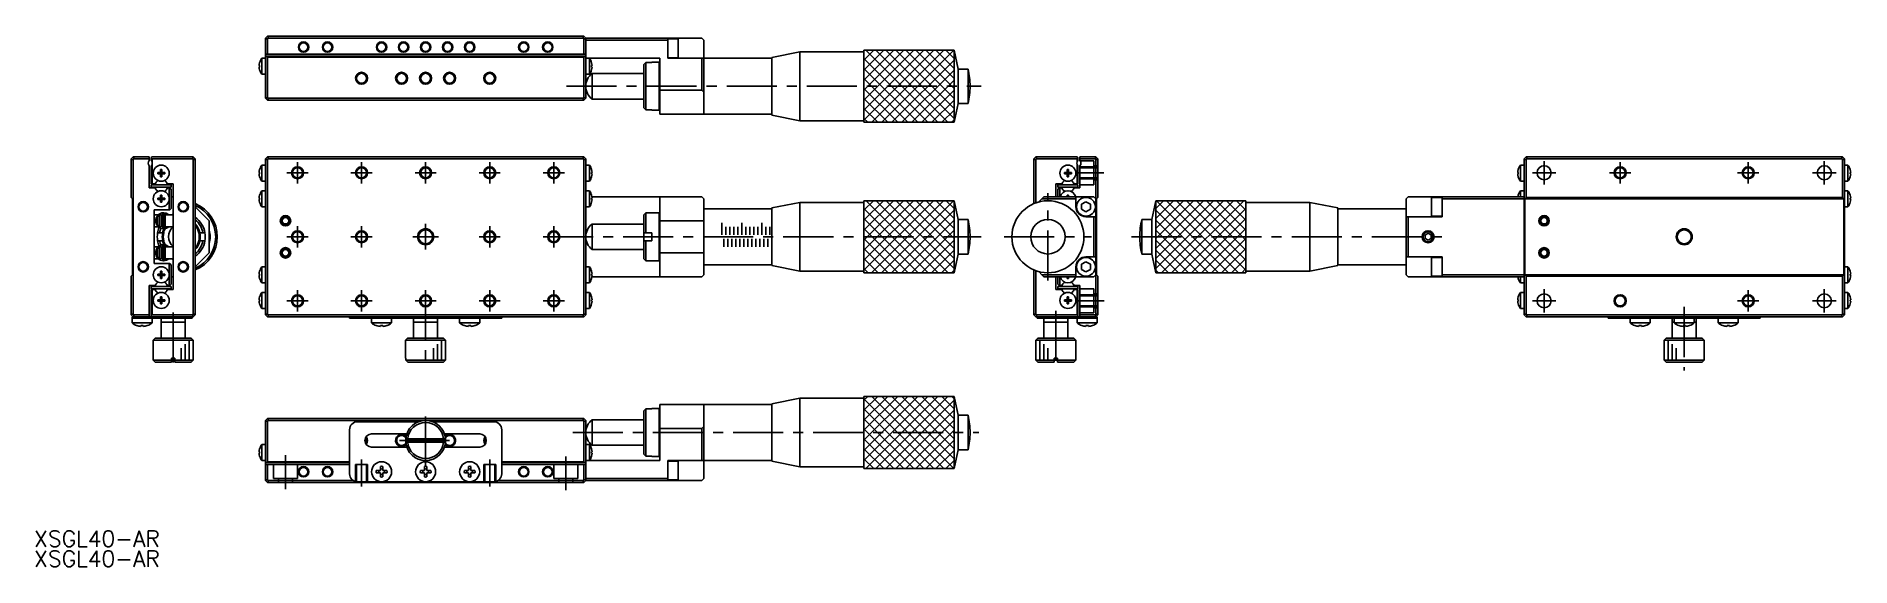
# Model space of a CAD drawing. Extents: x 16 to 469, y 13 to 146.
import ezdxf

# ---------------------------------------------------------------- set-up
doc = ezdxf.new("R2010")
doc.units = 0
doc.header["$LTSCALE"] = 10
doc.linetypes.add('CENTER', pattern=[2, 1.25, -0.25, 0.25, -0.25])
doc.linetypes.add('DASHED', pattern=[3.5, 2, -1.5])
doc.layers.get('0').update_dxf_attribs({"linetype": 'CONTINUOUS'})
doc.layers.add('CENTER', color=1, linetype='CENTER')
doc.styles.get("Standard").update_dxf_attribs({"font": 'txt.shx', "bigfont": '@extfont2.shx'})

msp = doc.modelspace()

# ---------------------------------------------------------------- texts
at = {"color": 7, "linetype": 'CONTINUOUS'}
for p in [(15.017969, 18.216667), (15.017969, 13.216667)]:
    msp.add_text('XSGL40-AR', height=4, dxfattribs=at).set_placement(p)

# ---------------------------------------------------------------- linework, layer by layer
at = {"color": 7, "linetype": 'CONTINUOUS'}
for p, q in [((72.794929, 145.25), (73.294929, 145.75)), ((72.794929, 145.25), (72.794929, 145.1)), ((72.794929, 145.1), (73.294929, 145.1)), ((72.794929, 145.1), (72.794929, 141.25)), ((73.444929, 145.75), (73.294929, 145.75)), ((73.294929, 145.1), (73.444929, 145.25)), ((73.294929, 141.25), (73.294929, 145.1)), ((73.444929, 145.25), (73.444929, 145.75)), ((152.144929, 145.75), (73.444929, 145.75)), ((73.444929, 145.25), (152.144929, 145.25)), ((152.144929, 145.25), (152.144929, 145.75)), ((152.294929, 145.75), (152.144929, 145.75)), ((152.144929, 145.25), (152.294929, 145.1)), ((152.794929, 145.25), (152.294929, 145.75)), ((152.294929, 145.1), (152.294929, 141.25)), ((152.294929, 145.1), (152.794929, 145.1)), ((152.794929, 145.25), (173.294929, 145.25)), ((152.794929, 145.1), (152.794929, 145.25)), ((152.794929, 141.25), (152.794929, 145.1)), ((173.294929, 145.25), (173.294929, 144.75)), ((181.794929, 145.25), (173.294929, 145.25)), ((175.894929, 145.1), (173.294929, 145.1)), ((175.894929, 140.4), (175.894929, 145.1)), ((175.894929, 140.4), (175.894929, 145.1)), ((182.294929, 144.75), (181.794929, 145.25)), ((73.294929, 141.25), (72.794929, 141.25)), ((72.794929, 140.55), (72.794929, 141.25)), ((72.994929, 140.75), (72.794929, 140.55)), ((72.794929, 140.55), (72.794929, 139.05)), ((73.094929, 140.75), (72.994929, 140.75)), ((152.494929, 140.75), (73.094929, 140.75)), ((73.294929, 140.55), (73.094929, 140.75)), ((73.294929, 141.25), (152.294929, 141.25)), ((73.294929, 140.55), (152.294929, 140.55)), ((73.294929, 130.4), (73.294929, 140.55)), ((152.794929, 141.25), (152.294929, 141.25)), ((152.494929, 140.75), (152.294929, 140.55)), ((152.294929, 140.55), (152.294929, 130.4)), ((152.594929, 140.75), (152.494929, 140.75)), ((152.794929, 140.55), (152.594929, 140.75)), ((173.294929, 144.75), (152.794929, 144.75)), ((152.794929, 141.25), (152.794929, 140.55)), ((152.794929, 139.05), (152.794929, 140.55)), ((173.294929, 144.75), (173.294929, 140.25)), ((175.894929, 143.85), (175.894929, 142.75)), ((175.894929, 142.75), (175.894929, 143.85)), ((175.894929, 141.65), (175.894929, 142.75)), ((175.894929, 142.75), (175.894929, 141.65)), ((182.294929, 142.75), (182.294929, 144.75)), ((182.294929, 142.75), (182.294929, 140.25)), ((206.294929, 141.85), (199.294929, 140.45)), ((206.294929, 124.65), (206.294929, 141.85)), ((222.294929, 141.85), (206.294929, 141.85)), ((222.294929, 142.25), (222.294929, 124.25)), ((244.794929, 142.25), (222.294929, 142.25)), ((244.794929, 124.25), (244.794929, 142.25)), ((245.794929, 137.55), (244.794929, 142.25)), ((71.205071, 138.43), (71.325408, 138.43)), ((71.325408, 138.07), (71.205071, 138.07)), ((71.320785, 139.138616), (71.325408, 139.136361)), ((71.325408, 137.363639), (71.320785, 137.361384)), ((71.325408, 138.43), (71.325408, 138.07)), ((71.89693, 136.25), (71.89693, 140.25)), ((72.794929, 140.25), (71.89693, 140.25)), ((71.89693, 136.25), (72.794929, 136.25)), ((72.794929, 139.05), (72.794929, 137.45)), ((72.794929, 137.45), (72.794929, 130.4)), ((153.692929, 140.25), (152.794929, 140.25)), ((153.692929, 140.25), (152.794929, 140.25)), ((152.794929, 137.45), (152.794929, 139.05)), ((152.794929, 130.4), (152.794929, 137.45)), ((152.794929, 136.25), (153.692929, 136.25)), ((171.294929, 140.25), (153.692929, 140.25)), ((153.692929, 136.25), (153.692929, 140.25)), ((154.269074, 139.138616), (154.264451, 139.136361)), ((154.384788, 138.43), (154.264451, 138.43)), ((154.264451, 138.43), (154.264451, 138.07)), ((154.264451, 138.07), (154.384788, 138.07)), ((154.264451, 137.363639), (154.269074, 137.361384)), ((154.362109, 136.425), (154.362109, 130.075)), ((167.294929, 136.425), (154.362109, 136.425)), ((167.294929, 138.658327), (167.794929, 139.16608)), ((167.294929, 127.841673), (167.294929, 138.658327)), ((167.794929, 139.16608), (167.794929, 127.33392)), ((167.794929, 139.16608), (169.294929, 139.16608)), ((169.294929, 139.16608), (169.294929, 139.25)), ((171.094929, 139.25), (169.294929, 139.25)), ((171.094929, 127.25), (171.094929, 139.25)), ((171.294929, 139.05), (171.094929, 139.25)), ((171.294929, 132.250002), (171.294929, 140.25)), ((173.294929, 140.4), (175.894929, 140.4)), ((181.794929, 140.25), (173.294929, 140.25)), ((181.794929, 132.25), (181.794929, 140.25)), ((181.794929, 140.25), (182.294929, 140.25)), ((182.294929, 140.25), (182.294929, 131.75)), ((199.294929, 140.25), (182.294929, 140.25)), ((199.294929, 126.05), (199.294929, 140.45)), ((245.794929, 128.95), (245.794929, 137.55)), ((248.294929, 137.55), (245.794929, 137.55)), ((248.294929, 137.55), (248.294929, 128.95)), ((171.294929, 132.250002), (181.794929, 132.25)), ((171.294929, 126.25), (171.294929, 132.250002)), ((182.294929, 131.75), (181.794929, 132.25)), ((182.294929, 131.75), (182.294929, 126.25)), ((72.794929, 130.4), (72.794929, 130.25)), ((73.294929, 130.4), (72.794929, 130.4)), ((73.294929, 129.75), (72.794929, 130.25)), ((73.444929, 130.25), (73.294929, 130.4)), ((73.294929, 129.75), (73.444929, 129.75)), ((73.444929, 129.75), (73.444929, 130.25)), ((152.144929, 130.25), (73.444929, 130.25)), ((73.444929, 129.75), (152.144929, 129.75)), ((152.294929, 130.4), (152.144929, 130.25)), ((152.144929, 130.25), (152.144929, 129.75)), ((152.144929, 129.75), (152.294929, 129.75)), ((152.794929, 130.4), (152.294929, 130.4)), ((152.794929, 130.25), (152.294929, 129.75)), ((152.794929, 130.25), (152.794929, 130.4)), ((154.362109, 130.075), (167.294929, 130.075)), ((167.794929, 127.33392), (167.294929, 127.841673)), ((169.294929, 127.33392), (167.794929, 127.33392)), ((169.294929, 127.25), (169.294929, 127.33392)), ((169.294929, 127.25), (171.094929, 127.25)), ((171.094929, 127.25), (171.294929, 127.45)), ((244.794929, 124.25), (245.794929, 128.95)), ((245.794929, 128.95), (248.294929, 128.95)), ((182.294929, 126.25), (171.294929, 126.25)), ((182.294929, 126.25), (199.294929, 126.25)), ((199.294929, 126.05), (206.294929, 124.65)), ((206.294929, 124.65), (222.294929, 124.65)), ((222.294929, 124.25), (244.794929, 124.25)), ((39.75, 115.65), (39.25, 115.15)), ((39.25, 115.15), (39.25, 115)), ((39.75, 115), (39.25, 115)), ((39.25, 115), (39.25, 105.5)), ((39.9, 115.65), (39.75, 115.65)), ((39.75, 115), (39.9, 115.15)), ((39.75, 76.3), (39.75, 115)), ((39.9, 115.15), (39.9, 115.65)), ((43.75, 115.65), (39.9, 115.65)), ((39.9, 115.15), (43.75, 115.15)), ((43.75, 115.65), (43.75, 115.15)), ((43.75, 114.711438), (43.75, 115.15)), ((43.75, 107.85), (43.75, 113.388562)), ((44.45, 115.65), (44.25, 115.45)), ((44.25, 115.45), (44.25, 115.35)), ((44.25, 115.35), (44.45, 115.15)), ((44.25, 115.35), (44.25, 114.711438)), ((44.25, 113.388562), (44.25, 108.85)), ((54.6, 115.65), (44.45, 115.65)), ((44.45, 114.36225), (44.45, 115.15)), ((44.45, 115.15), (54.6, 115.15)), ((44.45, 108.85), (44.45, 113.73775)), ((54.6, 115.65), (54.6, 115.15)), ((54.75, 115.65), (54.6, 115.65)), ((54.6, 115.15), (54.75, 115)), ((55.25, 115.15), (54.75, 115.65)), ((54.75, 115), (54.75, 76.3)), ((55.25, 115), (54.75, 115)), ((55.25, 115), (55.25, 115.15)), ((55.25, 76.3), (55.25, 115)), ((71.89693, 109.55), (71.89693, 113.55)), ((72.794929, 113.55), (71.89693, 113.55)), ((73.294929, 115.65), (72.794929, 115.15)), ((72.794929, 115.15), (72.794929, 115)), ((72.794929, 115), (72.794929, 113.55)), ((73.294929, 115), (72.794929, 115)), ((72.794929, 113.55), (72.794929, 77.75)), ((73.444929, 115.65), (73.294929, 115.65)), ((73.294929, 115), (73.444929, 115.15)), ((73.294929, 76.3), (73.294929, 115)), ((73.444929, 115.15), (73.444929, 115.65)), ((152.144929, 115.65), (73.444929, 115.65)), ((73.444929, 115.15), (152.144929, 115.15)), ((152.144929, 115.65), (152.144929, 115.15)), ((152.294929, 115.65), (152.144929, 115.65)), ((152.144929, 115.15), (152.294929, 115)), ((152.794929, 115.15), (152.294929, 115.65)), ((152.294929, 115), (152.294929, 76.3)), ((152.794929, 115), (152.294929, 115)), ((152.794929, 115), (152.794929, 115.15)), ((152.794929, 113.55), (152.794929, 115)), ((152.794929, 77.75), (152.794929, 113.55)), ((153.692929, 113.55), (152.794929, 113.55)), ((153.692929, 109.55), (153.692929, 113.55)), ((265.25, 115.65), (264.75, 115.15)), ((264.75, 115.15), (264.75, 115)), ((265.25, 115), (264.75, 115)), ((264.75, 115), (264.75, 103.941562)), ((265.4, 115.65), (265.25, 115.65)), ((265.25, 115), (265.4, 115.15)), ((265.25, 104.135281), (265.25, 115)), ((265.4, 115.15), (265.4, 115.65)), ((275.55, 115.65), (265.4, 115.65)), ((265.4, 115.15), (275.55, 115.15)), ((275.75, 115.45), (275.55, 115.65)), ((275.55, 115.15), (275.75, 115.35)), ((275.55, 115.15), (275.55, 114.36225)), ((275.55, 113.73775), (275.55, 108.85)), ((275.75, 115.35), (275.75, 115.45)), ((275.75, 114.711438), (275.75, 115.35)), ((275.75, 108.85), (275.75, 113.388562)), ((280.1, 115.65), (276.25, 115.65)), ((276.25, 115.15), (276.25, 115.65)), ((276.25, 115.15), (276.25, 114.711438)), ((276.25, 115.15), (280.1, 115.15)), ((276.25, 113.388562), (276.25, 107.85)), ((280.1, 115.65), (280.1, 115.15)), ((280.25, 115.65), (280.1, 115.65)), ((280.1, 115.15), (280.25, 115)), ((280.25, 115.65), (280.75, 115.15)), ((280.25, 115), (280.25, 105.15)), ((280.25, 115), (280.75, 115)), ((280.75, 115), (280.75, 115.15)), ((280.75, 105.5), (280.75, 115)), ((386.307071, 113.55), (386.307071, 109.55)), ((387.205071, 113.55), (386.307071, 113.55)), ((387.705071, 115.65), (387.205071, 115.15)), ((387.205071, 115.15), (387.205071, 115)), ((387.205071, 115), (387.705071, 115)), ((387.205071, 115), (387.205071, 112.35)), ((387.855071, 115.65), (387.705071, 115.65)), ((387.705071, 115), (387.855071, 115.15)), ((387.705071, 105.5), (387.705071, 115)), ((387.855071, 115.65), (387.855071, 115.15)), ((466.555071, 115.65), (387.855071, 115.65)), ((387.855071, 115.15), (466.555071, 115.15)), ((392.005317, 113.388562), (392.404824, 113.388562)), ((462.005317, 113.388562), (462.404824, 113.388562)), ((466.555071, 115.65), (466.555071, 115.15)), ((466.705071, 115.65), (466.555071, 115.65)), ((466.555071, 115.15), (466.705071, 115)), ((467.205071, 115.15), (466.705071, 115.65)), ((466.705071, 115), (466.705071, 105.5)), ((467.205071, 115), (466.705071, 115)), ((467.205071, 115), (467.205071, 115.15)), ((467.205071, 112.35), (467.205071, 115)), ((468.10307, 113.55), (467.205071, 113.55)), ((468.10307, 113.55), (468.10307, 109.55)), ((44.45, 108.85), (44.25, 108.85)), ((45.205588, 108.85), (44.45, 108.85)), ((45.205588, 108.85), (45.375185, 109.14375)), ((45.863639, 111.73), (46.57, 111.73)), ((45.863639, 111.37), (45.863639, 111.73)), ((46.57, 111.37), (45.863639, 111.37)), ((46.57, 112.436361), (46.93, 112.436361)), ((46.57, 111.73), (46.57, 112.436361)), ((46.580372, 111.719628), (46.57, 111.73)), ((46.580372, 111.380372), (46.57, 111.37)), ((46.57, 110.663639), (46.57, 111.37)), ((46.93, 110.663639), (46.57, 110.663639)), ((46.580372, 111.380372), (46.580372, 111.719628)), ((46.580372, 111.719628), (46.919628, 111.719628)), ((46.919628, 111.380372), (46.580372, 111.380372)), ((46.919628, 111.719628), (46.93, 111.73)), ((46.919628, 111.719628), (46.919628, 111.380372)), ((46.919628, 111.380372), (46.93, 111.37)), ((46.93, 112.436361), (46.93, 111.73)), ((46.93, 112.436361), (46.93, 111.73)), ((46.93, 111.73), (47.636361, 111.73)), ((46.93, 111.37), (46.93, 110.663639)), ((47.636361, 111.37), (46.93, 111.37)), ((46.93, 110.663639), (46.93, 111.37)), ((47.636361, 111.73), (47.636361, 111.37)), ((48.124815, 109.14375), (48.294412, 108.85)), ((49.75, 108.85), (48.294412, 108.85)), ((49.75, 82.45), (49.75, 108.85)), ((71.205071, 111.73), (71.325408, 111.73)), ((71.325408, 111.37), (71.205071, 111.37)), ((71.320785, 112.438616), (71.325408, 112.436361)), ((71.320785, 112.438616), (71.325408, 112.436361)), ((71.325408, 110.663639), (71.320785, 110.661384)), ((71.325408, 110.663639), (71.320785, 110.661384)), ((71.325408, 111.73), (71.325408, 111.37)), ((71.89693, 109.55), (72.794929, 109.55)), ((152.794929, 105.95), (152.794929, 109.55)), ((152.794929, 109.55), (153.692929, 109.55)), ((154.269074, 112.438616), (154.264451, 112.436361)), ((154.269074, 112.438616), (154.264451, 112.436361)), ((154.384788, 111.73), (154.264451, 111.73)), ((154.264451, 111.73), (154.264451, 111.37)), ((154.264451, 111.37), (154.384788, 111.37)), ((154.264451, 110.663639), (154.269074, 110.661384)), ((154.264451, 110.663639), (154.269074, 110.661384)), ((271.705588, 108.85), (270.25, 108.85)), ((270.25, 108.85), (270.25, 105.65)), ((271.705588, 108.85), (271.875185, 109.14375)), ((273.07, 111.73), (272.363639, 111.73)), ((272.363639, 111.73), (272.363639, 111.37)), ((272.363639, 111.37), (273.07, 111.37)), ((273.43, 112.436361), (273.07, 112.436361)), ((273.07, 112.436361), (273.07, 111.73)), ((273.07, 112.436361), (273.07, 111.73)), ((273.080372, 111.719628), (273.07, 111.73)), ((273.080372, 111.380372), (273.07, 111.37)), ((273.07, 111.37), (273.07, 110.663639)), ((273.07, 110.663639), (273.07, 111.37)), ((273.07, 110.663639), (273.43, 110.663639)), ((273.419628, 111.719628), (273.080372, 111.719628)), ((273.080372, 111.719628), (273.080372, 111.380372)), ((273.080372, 111.380372), (273.419628, 111.380372)), ((273.419628, 111.719628), (273.43, 111.73)), ((273.419628, 111.380372), (273.419628, 111.719628)), ((273.419628, 111.380372), (273.43, 111.37)), ((273.43, 111.73), (273.43, 112.436361)), ((274.136361, 111.73), (273.43, 111.73)), ((273.43, 110.663639), (273.43, 111.37)), ((273.43, 111.37), (274.136361, 111.37)), ((274.136361, 111.37), (274.136361, 111.73)), ((274.624815, 109.14375), (274.794412, 108.85)), ((275.55, 108.85), (274.794412, 108.85)), ((275.75, 108.85), (275.55, 108.85)), ((385.735549, 111.73), (385.615212, 111.73)), ((385.615212, 111.37), (385.735549, 111.37)), ((385.735549, 112.436361), (385.730926, 112.438616)), ((385.730926, 110.661384), (385.735549, 110.663639)), ((385.735549, 111.37), (385.735549, 111.73)), ((386.307071, 109.55), (387.205071, 109.55)), ((387.205071, 112.35), (387.205071, 110.75)), ((387.205071, 110.75), (387.205071, 105.95)), ((467.205071, 110.75), (467.205071, 112.35)), ((467.205071, 105.95), (467.205071, 110.75)), ((467.205071, 109.55), (468.10307, 109.55)), ((468.674592, 112.436361), (468.679215, 112.438616)), ((468.674592, 111.73), (468.794929, 111.73)), ((468.674592, 111.37), (468.674592, 111.73)), ((468.794929, 111.37), (468.674592, 111.37)), ((468.679215, 110.661384), (468.674592, 110.663639)), ((39.25, 105.5), (39.6, 105.15)), ((39.6, 105.15), (39.6, 86.15)), ((45.205588, 107.85), (43.75, 107.85)), ((44.25, 108.65), (49.25, 108.65)), ((44.25, 108.05), (44.25, 108.65)), ((44.25, 108.65), (45.191104, 108.65)), ((44.25, 108.05), (49.25, 108.05)), ((45.1, 108.65), (45.191104, 108.65)), ((45.1, 108.65), (45.191104, 108.65)), ((45.1, 108.65), (45.191104, 108.65)), ((45.1, 108.65), (45.191104, 108.65)), ((45.1, 108.65), (45.191104, 108.65)), ((45.1, 108.65), (45.191104, 108.65)), ((45.1, 108.65), (45.191104, 108.65)), ((45.1, 108.65), (45.191104, 108.65)), ((45.1, 108.65), (45.191104, 108.65)), ((45.1, 108.65), (45.191104, 108.65)), ((45.1, 108.65), (45.191104, 108.65)), ((45.1, 108.65), (45.191104, 108.65)), ((45.1, 108.65), (45.191104, 108.65)), ((45.1, 108.65), (45.191104, 108.65)), ((45.1, 108.65), (45.191104, 108.65)), ((45.1, 108.65), (45.191104, 108.65)), ((45.1, 108.65), (48.4, 108.65)), ((45.1, 108.65), (45.191104, 108.65)), ((45.1, 108.65), (45.191104, 108.65)), ((45.1, 108.65), (45.191104, 108.65)), ((45.1, 108.65), (45.191104, 108.65)), ((45.1, 108.65), (45.191104, 108.65)), ((45.1, 108.65), (45.191104, 108.65)), ((45.1, 108.65), (45.191104, 108.65)), ((45.1, 108.65), (45.191104, 108.65)), ((45.1, 108.65), (45.191104, 108.65)), ((45.1, 108.65), (45.191104, 108.65)), ((45.1, 108.65), (45.191104, 108.65)), ((45.1, 108.65), (45.191104, 108.65)), ((45.1, 108.65), (45.191104, 108.65)), ((45.1, 108.65), (45.191104, 108.65)), ((45.1, 108.65), (45.191104, 108.65)), ((45.375185, 107.55625), (45.205588, 107.85)), ((45.863639, 105.33), (46.57, 105.33)), ((45.863639, 104.97), (45.863639, 105.33)), ((46.57, 104.97), (45.863639, 104.97)), ((46.57, 106.036361), (46.93, 106.036361)), ((46.57, 105.33), (46.57, 106.036361)), ((46.580372, 105.319628), (46.57, 105.33)), ((46.580372, 104.980372), (46.57, 104.97)), ((46.57, 104.263639), (46.57, 104.97)), ((46.93, 104.263639), (46.57, 104.263639)), ((46.580372, 104.980372), (46.580372, 105.319628)), ((46.580372, 105.319628), (46.919628, 105.319628)), ((46.919628, 104.980372), (46.580372, 104.980372)), ((46.919628, 105.319628), (46.93, 105.33)), ((46.919628, 105.319628), (46.919628, 104.980372)), ((46.919628, 104.980372), (46.93, 104.97)), ((46.93, 106.036361), (46.93, 105.33)), ((46.93, 106.036361), (46.93, 105.33)), ((46.93, 105.33), (47.636361, 105.33)), ((46.93, 104.97), (46.93, 104.263639)), ((47.636361, 104.97), (46.93, 104.97)), ((46.93, 104.263639), (46.93, 104.97)), ((47.636361, 105.33), (47.636361, 104.97)), ((48.294412, 107.85), (48.124815, 107.55625)), ((48.75, 107.85), (48.294412, 107.85)), ((48.308896, 108.65), (48.4, 108.65)), ((48.308896, 108.65), (48.4, 108.65)), ((48.308896, 108.65), (48.4, 108.65)), ((48.308896, 108.65), (48.4, 108.65)), ((48.308896, 108.65), (48.4, 108.65)), ((48.308896, 108.65), (48.4, 108.65)), ((48.308896, 108.65), (48.4, 108.65)), ((48.308896, 108.65), (48.4, 108.65)), ((48.308896, 108.65), (48.4, 108.65)), ((48.308896, 108.65), (48.4, 108.65)), ((48.308896, 108.65), (48.4, 108.65)), ((48.308896, 108.65), (48.4, 108.65)), ((48.308896, 108.65), (48.4, 108.65)), ((48.308896, 108.65), (48.4, 108.65)), ((48.308896, 108.65), (49.25, 108.65)), ((48.308896, 108.65), (48.4, 108.65)), ((48.308896, 108.65), (48.4, 108.65)), ((48.308896, 108.65), (48.4, 108.65)), ((48.308896, 108.65), (48.4, 108.65)), ((48.308896, 108.65), (48.4, 108.65)), ((48.308896, 108.65), (48.4, 108.65)), ((48.308896, 108.65), (48.4, 108.65)), ((48.308896, 108.65), (48.4, 108.65)), ((48.308896, 108.65), (48.4, 108.65)), ((48.308896, 108.65), (48.4, 108.65)), ((48.308896, 108.65), (48.4, 108.65)), ((48.308896, 108.65), (48.4, 108.65)), ((48.308896, 108.65), (48.4, 108.65)), ((48.75, 107.85), (48.75, 105.15)), ((48.75, 107.85), (48.9, 107.85)), ((48.75, 105.15), (48.75, 102.35)), ((49.25, 107.5), (48.9, 107.85)), ((49.25, 108.65), (49.25, 108.05)), ((49.25, 102.7), (49.25, 107.5)), ((49.75, 105.650002), (49.25, 105.650002)), ((71.205071, 105.33), (71.325408, 105.33)), ((71.325408, 104.97), (71.205071, 104.97)), ((71.320785, 106.038616), (71.325408, 106.036361)), ((71.320785, 106.038616), (71.325408, 106.036361)), ((71.325408, 104.263639), (71.320785, 104.261384)), ((71.325408, 104.263639), (71.320785, 104.261384)), ((71.325408, 105.33), (71.325408, 104.97)), ((71.89693, 103.15), (71.89693, 107.15)), ((72.794929, 107.15), (71.89693, 107.15)), ((72.794929, 105.95), (72.794929, 104.35)), ((72.794929, 104.35), (72.794929, 86.95)), ((153.692929, 107.15), (152.794929, 107.15)), ((152.794929, 104.35), (152.794929, 105.95)), ((153.692929, 103.15), (153.692929, 107.15)), ((154.269074, 106.038616), (154.264451, 106.036361)), ((154.269074, 106.038616), (154.264451, 106.036361)), ((154.384788, 105.33), (154.264451, 105.33)), ((154.264451, 105.33), (154.264451, 104.97)), ((154.264451, 104.97), (154.384788, 104.97)), ((154.264451, 104.263639), (154.269074, 104.261384)), ((154.264451, 104.263639), (154.269074, 104.261384)), ((171.294929, 105.650002), (154.350496, 105.650002)), ((171.294929, 99.65), (171.294929, 105.650002)), ((171.294929, 105.650002), (181.794929, 105.65)), ((182.294929, 105.15), (181.794929, 105.65)), ((182.294929, 105.15), (182.294929, 99.65)), ((222.294929, 104.65), (222.294929, 86.65)), ((244.794929, 104.65), (222.294929, 104.65)), ((244.794929, 95.649807), (244.794929, 104.65)), ((245.794929, 99.95), (244.794929, 104.65)), ((266.75, 105.15), (265.951562, 104.351562)), ((266.75, 105.15), (267.25, 105.65)), ((275.25, 105.15), (266.75, 105.15)), ((267.25, 105.65), (275.25, 105.65)), ((270.75, 108.05), (270.75, 108.65)), ((275.75, 108.65), (270.75, 108.65)), ((275.75, 108.05), (270.75, 108.05)), ((271.691104, 108.05), (270.75, 108.05)), ((271.1, 107.85), (270.75, 107.5)), ((270.75, 107.5), (270.75, 105.65)), ((271.1, 107.85), (271.25, 107.85)), ((271.705588, 107.85), (271.25, 107.85)), ((271.25, 105.65), (271.25, 107.85)), ((271.6, 108.049998), (271.691104, 108.049998)), ((271.6, 108.049998), (271.691104, 108.049998)), ((271.6, 108.049998), (271.691104, 108.049998)), ((271.6, 108.049998), (271.691104, 108.049998)), ((271.6, 108.049998), (271.691104, 108.049998)), ((271.6, 108.049998), (271.691104, 108.049998)), ((271.6, 108.049998), (271.691104, 108.049998)), ((271.6, 108.049998), (271.691104, 108.049998)), ((271.6, 108.049998), (271.691104, 108.049998)), ((271.6, 108.049998), (271.691104, 108.049998)), ((271.6, 108.049998), (271.691104, 108.049998)), ((271.6, 108.049998), (271.691104, 108.049998)), ((271.6, 108.049998), (274.9, 108.049998)), ((271.6, 108.049998), (271.691104, 108.049998)), ((271.6, 108.049998), (271.691104, 108.049998)), ((271.6, 108.049998), (271.691104, 108.049998)), ((271.6, 108.049998), (271.691104, 108.049998)), ((271.6, 108.049998), (271.691104, 108.049998)), ((271.6, 108.049998), (271.691104, 108.049998)), ((271.6, 108.049998), (271.691104, 108.049998)), ((271.6, 108.049998), (271.691104, 108.049998)), ((271.6, 108.049998), (271.691104, 108.049998)), ((271.6, 108.049998), (271.691104, 108.049998)), ((271.875185, 107.55625), (271.705588, 107.85)), ((273.43, 106.036361), (273.07, 106.036361)), ((273.07, 106.036361), (273.07, 105.65)), ((273.07, 106.036361), (273.07, 105.65)), ((273.43, 105.616476), (273.43, 106.036361)), ((274.794412, 107.85), (274.624815, 107.55625)), ((276.25, 107.85), (274.794412, 107.85)), ((275.75, 108.05), (274.808896, 108.05)), ((274.808896, 108.049998), (274.9, 108.049998)), ((274.808896, 108.049998), (274.9, 108.049998)), ((274.808896, 108.049998), (274.9, 108.049998)), ((274.808896, 108.049998), (274.9, 108.049998)), ((274.808896, 108.049998), (274.9, 108.049998)), ((274.808896, 108.049998), (274.9, 108.049998)), ((274.808896, 108.049998), (274.9, 108.049998)), ((274.808896, 108.049998), (274.9, 108.049998)), ((274.808896, 108.049998), (274.9, 108.049998)), ((274.808896, 108.049998), (274.9, 108.049998)), ((274.808896, 108.049998), (274.9, 108.049998)), ((274.808896, 108.049998), (274.9, 108.049998)), ((274.808896, 108.049998), (274.9, 108.049998)), ((274.808896, 108.049998), (274.9, 108.049998)), ((274.808896, 108.049998), (274.9, 108.049998)), ((274.808896, 108.049998), (274.9, 108.049998)), ((274.808896, 108.049998), (274.9, 108.049998)), ((274.808896, 108.049998), (274.9, 108.049998)), ((274.808896, 108.049998), (274.9, 108.049998)), ((274.808896, 108.049998), (274.9, 108.049998)), ((274.808896, 108.049998), (274.9, 108.049998)), ((274.808896, 108.049998), (274.9, 108.049998)), ((274.808896, 108.049998), (274.9, 108.049998)), ((274.808896, 108.049998), (274.9, 108.049998)), ((274.808896, 108.049998), (274.9, 108.049998)), ((274.808896, 108.049998), (274.9, 108.049998)), ((274.808896, 108.049998), (274.9, 108.049998)), ((274.808896, 108.049998), (274.9, 108.049998)), ((274.808896, 108.049998), (274.9, 108.049998)), ((274.808896, 108.049998), (274.9, 108.049998)), ((274.808896, 108.049998), (274.9, 108.049998)), ((275.25, 105.65), (275.25, 105.15)), ((279.75, 105.65), (275.25, 105.65)), ((275.25, 105.15), (275.25, 103.15)), ((275.75, 108.65), (275.75, 108.05)), ((276.65, 103.785085), (277.75, 104.420171)), ((277.75, 104.420171), (276.65, 103.785085)), ((277.75, 104.420171), (278.85, 103.785085)), ((278.85, 103.785085), (277.75, 104.420171)), ((280.25, 105.15), (279.75, 105.65)), ((280.25, 100.65), (280.25, 105.15)), ((280.4, 105.15), (280.75, 105.5)), ((280.4, 86.15), (280.4, 105.15)), ((295.205071, 104.65), (294.205071, 99.95)), ((295.205071, 104.65), (295.205071, 86.65)), ((317.705071, 104.65), (295.205071, 104.65)), ((317.705071, 86.65), (317.705071, 104.65)), ((358.205071, 105.65), (357.705071, 105.15)), ((357.705071, 105.15), (357.705071, 103.15)), ((358.205071, 105.65), (366.705071, 105.65)), ((364.105071, 105.5), (364.105071, 103.15)), ((366.705071, 105.5), (364.105071, 105.5)), ((366.705071, 105.15), (366.705071, 105.65)), ((366.705071, 105.65), (387.205071, 105.65)), ((366.705071, 104.45), (366.705071, 105.15)), ((387.205071, 105.15), (366.705071, 105.15)), ((366.705071, 100.65), (366.705071, 104.45)), ((385.735549, 106.036361), (385.730926, 106.038616)), ((386.307071, 107.15), (386.307071, 105.65)), ((387.205071, 107.15), (386.307071, 107.15)), ((387.205071, 105.95), (387.205071, 105.15)), ((387.205071, 104.35), (387.205071, 105.15)), ((387.205071, 105.15), (387.205071, 104.35)), ((387.205071, 86.95), (387.205071, 104.35)), ((387.205071, 104.35), (387.205071, 86.95)), ((387.355071, 105.15), (387.705071, 105.5)), ((387.355071, 86.15), (387.355071, 105.15)), ((467.055071, 105.15), (387.355071, 105.15)), ((387.705071, 105.5), (466.705071, 105.5)), ((466.705071, 105.5), (467.055071, 105.15)), ((467.055071, 105.15), (467.055071, 86.15)), ((468.10307, 107.15), (467.205071, 107.15)), ((467.205071, 104.35), (467.205071, 105.95)), ((467.205071, 86.95), (467.205071, 104.35)), ((468.10307, 107.15), (468.10307, 103.15)), ((468.674592, 106.036361), (468.679215, 106.038616)), ((468.674592, 105.33), (468.794929, 105.33)), ((468.674592, 104.97), (468.674592, 105.33)), ((468.794929, 104.97), (468.674592, 104.97)), ((468.679215, 104.261384), (468.674592, 104.263639)), ((48.75, 102.35), (44.95, 102.35)), ((44.95, 102.35), (44.95, 88.95)), ((46.031678, 101.15), (44.95, 101.15)), ((45.75, 100.566515), (46.25, 101.095683)), ((45.75, 98.733485), (45.75, 100.566515)), ((46.25, 101.15), (46.25, 101.095683)), ((46.75, 101.15), (46.25, 101.15)), ((46.25, 101.095683), (46.25, 98.204317)), ((46.749874, 101.079576), (47.129682, 101.186292)), ((46.75, 98.15), (46.75, 101.15)), ((47.129734, 100.65), (46.75, 100.65)), ((46.95, 100.65), (46.95, 101.15)), ((47.129734, 101.426687), (47.129734, 97.876687)), ((48.136849, 101.491288), (47.383375, 101.65022)), ((47.570978, 101.495538), (47.569147, 101.49476)), ((47.604279, 101.508664), (47.570978, 101.495538)), ((47.579734, 97.876687), (47.579734, 101.426687)), ((47.579734, 100.827136), (47.749985, 101.082625)), ((47.75, 100.65), (47.579734, 100.65)), ((47.638183, 101.52011), (47.604279, 101.508664)), ((47.672605, 101.529848), (47.638183, 101.52011)), ((47.707462, 101.537854), (47.672605, 101.529848)), ((47.742669, 101.544109), (47.707462, 101.537854)), ((47.778139, 101.548598), (47.742669, 101.544109)), ((47.75, 101.15), (47.75, 98.15)), ((49.75, 101.15), (47.75, 101.15)), ((47.813786, 101.55131), (47.778139, 101.548598)), ((47.849523, 101.552239), (47.813786, 101.55131)), ((47.885263, 101.551381), (47.849523, 101.552239)), ((47.920918, 101.54874), (47.885263, 101.551381)), ((47.956401, 101.54432), (47.920918, 101.54874)), ((47.991625, 101.538133), (47.956401, 101.54432)), ((48.026504, 101.530192), (47.991625, 101.538133)), ((48.012642, 101.162833), (48.005779, 101.15)), ((48.01968, 101.176481), (48.012642, 101.162833)), ((48.135138, 101.492019), (48.016177, 101.149977)), ((48.026847, 101.190855), (48.01968, 101.176481)), ((48.060953, 101.520517), (48.026504, 101.530192)), ((48.034096, 101.205863), (48.026847, 101.190855)), ((48.041382, 101.221409), (48.034096, 101.205863)), ((48.048656, 101.237391), (48.041382, 101.221409)), ((48.055873, 101.253707), (48.048656, 101.237391)), ((48.062986, 101.270252), (48.055873, 101.253707)), ((48.094885, 101.509132), (48.060953, 101.520517)), ((48.069948, 101.286919), (48.062986, 101.270252)), ((48.076715, 101.303601), (48.069948, 101.286919)), ((48.083244, 101.32019), (48.076715, 101.303601)), ((48.089491, 101.336579), (48.083244, 101.32019)), ((48.095418, 101.352663), (48.089491, 101.336579)), ((48.126472, 101.496795), (48.094885, 101.509132)), ((48.100986, 101.368338), (48.095418, 101.352663)), ((48.106158, 101.383503), (48.100986, 101.368338)), ((48.110903, 101.39806), (48.106158, 101.383503)), ((48.115188, 101.411916), (48.110903, 101.39806)), ((48.118986, 101.424981), (48.115188, 101.411916)), ((48.122274, 101.437171), (48.118986, 101.424981)), ((48.125029, 101.448408), (48.122274, 101.437171)), ((48.127234, 101.458618), (48.125029, 101.448408)), ((48.677554, 101.150026), (48.126, 101.495868)), ((48.12654, 101.496765), (48.128376, 101.495162)), ((48.128875, 101.467737), (48.127234, 101.458618)), ((48.128376, 101.495162), (48.12964, 101.492231)), ((48.129941, 101.475705), (48.128875, 101.467737)), ((48.129212, 101.491486), (48.135138, 101.492019)), ((48.12964, 101.492231), (48.130325, 101.487991)), ((48.130425, 101.482471), (48.129941, 101.475705)), ((48.130325, 101.487991), (48.130425, 101.482471)), ((48.168328, 101.477587), (48.136849, 101.491288)), ((48.9, 102.35), (48.75, 102.35)), ((48.9, 102.35), (49.25, 102.7)), ((58.75, 99.65), (55.25, 103.15)), ((71.89693, 103.15), (72.794929, 103.15)), ((152.794929, 103.15), (153.692929, 103.15)), ((167.794929, 101.65), (167.294929, 101.15)), ((167.294929, 96.65), (167.294929, 101.15)), ((167.794929, 101.65), (167.794929, 96.65)), ((171.094929, 101.65), (167.794929, 101.65)), ((171.094929, 95.65), (171.094929, 101.65)), ((171.294929, 101.45), (171.094929, 101.65)), ((199.294929, 102.65), (182.294929, 102.65)), ((206.294929, 104.25), (199.294929, 102.85)), ((199.294929, 88.45), (199.294929, 102.85)), ((206.294929, 87.05), (206.294929, 104.25)), ((222.294929, 104.25), (206.294929, 104.25)), ((245.794929, 95.649908), (245.794929, 99.95)), ((248.294929, 99.95), (245.794929, 99.95)), ((248.294929, 99.95), (248.294929, 91.35)), ((276.65, 102.514915), (276.65, 103.785085)), ((276.65, 103.785085), (276.65, 102.514915)), ((277.75, 101.879829), (276.65, 102.514915)), ((278.85, 102.514915), (277.75, 101.879829)), ((277.75, 100.65), (279.75, 100.65)), ((278.85, 103.785085), (278.85, 102.514915)), ((279.75, 90.65), (279.75, 100.65)), ((279.75, 100.65), (280.25, 100.65)), ((280.25, 100.65), (280.25, 90.65)), ((291.705071, 95.650092), (291.705071, 99.95)), ((294.205071, 99.95), (291.705071, 99.95)), ((294.205071, 99.95), (294.205071, 91.35)), ((333.705071, 104.25), (317.705071, 104.25)), ((333.705071, 104.25), (333.705071, 95.650184)), ((340.705071, 102.85), (333.705071, 104.25)), ((340.705071, 102.85), (340.705071, 95.650154)), ((357.705071, 102.65), (340.705071, 102.65)), ((357.705071, 100.65), (357.705071, 103.15)), ((357.705071, 90.65), (357.705071, 100.65)), ((357.705071, 100.65), (358.205071, 100.65)), ((358.205071, 100.65), (358.205071, 90.65)), ((358.205071, 100.65), (366.705071, 100.65)), ((364.105071, 103.15), (364.105071, 100.8)), ((364.105071, 100.8), (366.705071, 100.8)), ((467.205071, 103.15), (468.10307, 103.15)), ((44.95, 98.15), (46.035598, 98.15)), ((46.25, 98.204317), (45.75, 98.733485)), ((46.341673, 96.65), (45.83392, 96.65)), ((46.035878, 98.15), (46.035994, 98.15)), ((46.036573, 98.15), (46.036678, 98.15)), ((46.25, 98.204317), (46.25, 98.15)), ((46.25, 98.15), (46.75, 98.15)), ((47.106456, 96.65), (46.341673, 96.65)), ((46.75, 98.65), (47.129734, 98.65)), ((46.95, 98.154136), (46.95, 98.65)), ((47.362518, 96.65), (47.106456, 96.65)), ((47.579734, 98.65), (47.75, 98.65)), ((47.749977, 98.220753), (47.579734, 98.476239)), ((47.753757, 98.153061), (47.579752, 98.117069)), ((47.75, 98.15), (49.75, 98.15)), ((48.067694, 97.78497), (48.068847, 97.785339)), ((48.068847, 97.785339), (48.071163, 97.786086)), ((48.071163, 97.786086), (48.072361, 97.786475)), ((48.072361, 97.786475), (48.073995, 97.787011)), ((48.073995, 97.787011), (48.074935, 97.787321)), ((48.074935, 97.787321), (48.076421, 97.787814)), ((48.076421, 97.787814), (48.077352, 97.788125)), ((48.077352, 97.788125), (48.079482, 97.788841)), ((48.079482, 97.788841), (48.126472, 97.80658)), ((48.122891, 97.806642), (48.125041, 97.806284)), ((48.125041, 97.806284), (48.124722, 97.807059)), ((48.126472, 97.80658), (48.125041, 97.806284)), ((48.126216, 97.807597), (48.156471, 97.820553)), ((56.393544, 96.65), (56.137482, 96.65)), ((57.158327, 96.65), (56.393544, 96.65)), ((57.66608, 96.65), (57.158327, 96.65)), ((58.75, 99.65), (58.75, 91.65)), ((154.362109, 98.825), (154.362109, 95.649932)), ((167.294929, 98.825), (154.362109, 98.825)), ((154.362109, 95.649932), (154.362109, 92.475)), ((167.294929, 94.65), (167.294929, 96.65)), ((167.794929, 96.65), (167.294929, 96.65)), ((169.294929, 96.65), (167.794929, 96.65)), ((169.294929, 94.65), (169.294929, 96.65)), ((171.094929, 89.65), (171.094929, 95.65)), ((182.294929, 99.65), (171.294929, 99.65)), ((171.294929, 99.65), (171.294929, 91.65)), ((182.294929, 95.65), (182.294929, 99.65)), ((182.294929, 91.65), (182.294929, 95.65)), ((244.794929, 86.65), (244.794929, 95.649807)), ((245.794929, 91.35), (245.794929, 95.649908)), ((291.705071, 91.35), (291.705071, 95.650092)), ((333.705071, 95.650184), (333.705071, 87.05)), ((340.705071, 95.650154), (340.705071, 88.45)), ((362.455071, 96.083013), (363.205071, 96.516025)), ((362.455071, 95.216987), (362.455071, 96.083013)), ((363.205071, 94.783975), (362.455071, 95.216987)), ((363.205071, 96.516025), (363.955071, 96.083013)), ((363.955071, 95.216987), (363.205071, 94.783975)), ((363.955071, 96.083013), (363.955071, 95.216987)), ((46.025073, 93.15), (44.95, 93.15)), ((45.75, 92.566515), (46.25, 93.095683)), ((45.75, 90.733485), (45.75, 92.566515)), ((46.25, 90.204317), (45.75, 90.733485)), ((45.83392, 94.65), (46.341673, 94.65)), ((46.025412, 93.15), (46.025217, 93.15)), ((46.25, 93.15), (46.25, 93.095683)), ((46.75, 93.15), (46.25, 93.15)), ((46.25, 93.095683), (46.25, 90.204317)), ((46.341673, 94.65), (47.106456, 94.65)), ((46.749927, 93.081153), (47.120454, 93.183976)), ((46.75, 90.15), (46.75, 93.15)), ((47.120506, 92.65), (46.75, 92.65)), ((46.95, 92.65), (46.95, 93.15)), ((47.106456, 94.65), (47.362518, 94.65)), ((47.120506, 93.424371), (47.120506, 89.874371)), ((48.1591, 93.47527), (47.374146, 93.647904)), ((47.56175, 93.493221), (47.559919, 93.492443)), ((47.595051, 93.506348), (47.56175, 93.493221)), ((47.570506, 89.874371), (47.570506, 93.424371)), ((47.570506, 92.824819), (47.749987, 93.083861)), ((47.75, 92.65), (47.570506, 92.65)), ((47.628954, 93.517794), (47.595051, 93.506348)), ((47.663376, 93.527531), (47.628954, 93.517794)), ((47.698233, 93.535537), (47.663376, 93.527531)), ((47.73344, 93.541792), (47.698233, 93.535537)), ((47.76891, 93.546281), (47.73344, 93.541792)), ((47.75, 93.15), (47.75, 90.15)), ((49.75, 93.15), (47.75, 93.15)), ((47.804558, 93.548994), (47.76891, 93.546281)), ((47.840295, 93.549922), (47.804558, 93.548994)), ((47.876034, 93.549065), (47.840295, 93.549922)), ((47.911689, 93.546423), (47.876034, 93.549065)), ((47.947172, 93.542004), (47.911689, 93.546423)), ((47.982397, 93.535816), (47.947172, 93.542004)), ((48.017276, 93.527876), (47.982397, 93.535816)), ((48.004824, 93.163214), (47.997809, 93.15)), ((48.012011, 93.177252), (48.004824, 93.163214)), ((48.12591, 93.489702), (48.008209, 93.149991)), ((48.01932, 93.192021), (48.012011, 93.177252)), ((48.051725, 93.518201), (48.017276, 93.527876)), ((48.026704, 93.207421), (48.01932, 93.192021)), ((48.034112, 93.223351), (48.026704, 93.207421)), ((48.041497, 93.239704), (48.034112, 93.223351)), ((48.048807, 93.256371), (48.041497, 93.239704)), ((48.055996, 93.273242), (48.048807, 93.256371)), ((48.085656, 93.506815), (48.051725, 93.518201)), ((48.063014, 93.290203), (48.055996, 93.273242)), ((48.069815, 93.307143), (48.063014, 93.290203)), ((48.076354, 93.323947), (48.069815, 93.307143)), ((48.082588, 93.340505), (48.076354, 93.323947)), ((48.088474, 93.356705), (48.082588, 93.340505)), ((48.117243, 93.494478), (48.085656, 93.506815)), ((48.093974, 93.372441), (48.088474, 93.356705)), ((48.09905, 93.387606), (48.093974, 93.372441)), ((48.10367, 93.402101), (48.09905, 93.387606)), ((48.107802, 93.415828), (48.10367, 93.402101)), ((48.111419, 93.428697), (48.107802, 93.415828)), ((48.114496, 93.440621), (48.111419, 93.428697)), ((48.117014, 93.451521), (48.114496, 93.440621)), ((48.115812, 93.494774), (48.118046, 93.494019)), ((48.665662, 93.150054), (48.116771, 93.493551)), ((48.118955, 93.461324), (48.117014, 93.451521)), ((48.118046, 93.494019), (48.119697, 93.491883)), ((48.120306, 93.469965), (48.118955, 93.461324)), ((48.119697, 93.491883), (48.120754, 93.488383)), ((48.119983, 93.489169), (48.12591, 93.489702)), ((48.121059, 93.477387), (48.120306, 93.469965)), ((48.120754, 93.488383), (48.121209, 93.48354)), ((48.121209, 93.48354), (48.121059, 93.477387)), ((55.25, 88.15), (58.75, 91.65)), ((56.137482, 94.65), (56.393544, 94.65)), ((56.393544, 94.65), (57.158327, 94.65)), ((57.158327, 94.65), (57.66608, 94.65)), ((154.362109, 92.475), (167.294929, 92.475)), ((167.294929, 90.15), (167.294929, 94.65)), ((167.294929, 94.65), (167.794929, 94.65)), ((167.794929, 94.65), (167.794929, 89.65)), ((167.794929, 94.65), (169.294929, 94.65)), ((171.294929, 91.65), (182.294929, 91.65)), ((171.294929, 85.65), (171.294929, 91.65)), ((182.294929, 91.65), (182.294929, 86.15)), ((244.794929, 86.65), (245.794929, 91.35)), ((245.794929, 91.35), (248.294929, 91.35)), ((291.705071, 91.35), (294.205071, 91.35)), ((294.205071, 91.35), (295.205071, 86.65)), ((39.6, 86.15), (39.25, 85.8)), ((44.95, 90.15), (46.023627, 90.15)), ((44.95, 88.95), (48.75, 88.95)), ((46.57, 86.33), (45.863639, 86.33)), ((45.863639, 86.33), (45.863639, 85.97)), ((46.25, 90.204317), (46.25, 90.15)), ((46.25, 90.15), (46.75, 90.15)), ((46.93, 87.036361), (46.57, 87.036361)), ((46.57, 87.036361), (46.57, 86.33)), ((46.580372, 86.319628), (46.57, 86.33)), ((46.580372, 86.319628), (46.580372, 85.980372)), ((46.919628, 86.319628), (46.580372, 86.319628)), ((46.75, 90.65), (47.120506, 90.65)), ((46.919628, 86.319628), (46.93, 86.33)), ((46.919628, 85.980372), (46.919628, 86.319628)), ((46.93, 86.33), (46.93, 87.036361)), ((46.93, 87.036361), (46.93, 86.33)), ((47.636361, 86.33), (46.93, 86.33)), ((46.95, 90.15), (46.95, 90.65)), ((47.570506, 90.65), (47.75, 90.65)), ((47.749972, 90.214886), (47.570506, 90.473923)), ((47.753543, 90.153186), (47.570524, 90.114753)), ((47.636361, 85.97), (47.636361, 86.33)), ((47.75, 90.15), (49.75, 90.15)), ((48.058465, 89.782653), (48.059619, 89.783022)), ((48.059619, 89.783022), (48.061935, 89.783769)), ((48.061935, 89.783769), (48.063132, 89.784159)), ((48.063132, 89.784159), (48.064766, 89.784694)), ((48.064766, 89.784694), (48.065707, 89.785004)), ((48.065707, 89.785004), (48.067192, 89.785497)), ((48.067192, 89.785497), (48.068124, 89.785808)), ((48.068124, 89.785808), (48.070254, 89.786524)), ((48.070254, 89.786524), (48.117243, 89.804264)), ((48.113663, 89.804326), (48.115812, 89.803967)), ((48.115812, 89.803967), (48.115494, 89.804743)), ((48.117243, 89.804264), (48.115812, 89.803967)), ((48.116987, 89.805281), (48.155242, 89.821763)), ((48.75, 88.95), (48.75, 86.15)), ((48.75, 88.95), (48.9, 88.95)), ((48.75, 86.15), (48.75, 83.45)), ((49.25, 88.6), (48.9, 88.95)), ((49.25, 83.8), (49.25, 88.6)), ((71.325408, 86.33), (71.205071, 86.33)), ((71.325408, 87.036361), (71.320785, 87.038616)), ((71.325408, 87.036361), (71.320785, 87.038616)), ((71.325408, 85.97), (71.325408, 86.33)), ((71.89693, 88.15), (71.89693, 84.15)), ((72.794929, 88.15), (71.89693, 88.15)), ((72.794929, 86.95), (72.794929, 85.35)), ((153.692929, 88.15), (152.794929, 88.15)), ((152.794929, 85.35), (152.794929, 86.95)), ((153.692929, 88.15), (153.692929, 84.15)), ((154.264451, 87.036361), (154.269074, 87.038616)), ((154.264451, 87.036361), (154.269074, 87.038616)), ((154.264451, 85.97), (154.264451, 86.33)), ((154.264451, 86.33), (154.384788, 86.33)), ((167.294929, 90.15), (167.794929, 89.65)), ((167.794929, 89.65), (171.094929, 89.65)), ((171.094929, 89.65), (171.294929, 89.85)), ((181.794929, 85.65), (182.294929, 86.15)), ((182.294929, 88.65), (199.294929, 88.65)), ((199.294929, 88.45), (206.294929, 87.05)), ((206.294929, 87.05), (222.294929, 87.05)), ((222.294929, 86.65), (244.794929, 86.65)), ((264.75, 87.358438), (264.75, 76.3)), ((265.25, 76.3), (265.25, 87.164719)), ((265.951562, 86.948438), (266.75, 86.15)), ((267.25, 85.65), (266.75, 86.15)), ((266.75, 86.15), (275.25, 86.15)), ((275.25, 86.15), (275.25, 88.15)), ((275.25, 86.15), (275.25, 85.65)), ((276.65, 88.785085), (277.75, 89.420171)), ((277.75, 89.420171), (276.65, 88.785085)), ((276.65, 87.514915), (276.65, 88.785085)), ((276.65, 88.785085), (276.65, 87.514915)), ((277.75, 86.879829), (276.65, 87.514915)), ((277.75, 90.65), (279.75, 90.65)), ((277.75, 89.420171), (278.85, 88.785085)), ((278.85, 88.785085), (277.75, 89.420171)), ((278.85, 87.514915), (277.75, 86.879829)), ((278.85, 88.785085), (278.85, 87.514915)), ((280.25, 90.65), (279.75, 90.65)), ((279.75, 85.65), (280.25, 86.15)), ((280.25, 90.65), (280.25, 86.15)), ((280.25, 86.15), (280.25, 76.3)), ((280.75, 85.8), (280.4, 86.15)), ((295.205071, 86.65), (317.705071, 86.65)), ((317.705071, 87.05), (333.705071, 87.05)), ((333.705071, 87.05), (340.705071, 88.45)), ((340.705071, 88.65), (357.705071, 88.65)), ((358.205071, 90.65), (357.705071, 90.65)), ((357.705071, 90.65), (357.705071, 88.15)), ((357.705071, 86.15), (357.705071, 88.15)), ((357.705071, 86.15), (358.205071, 85.65)), ((358.205071, 90.65), (366.705071, 90.65)), ((364.105071, 90.5), (364.105071, 88.15)), ((366.705071, 90.5), (364.105071, 90.5)), ((364.105071, 88.15), (364.105071, 85.8)), ((366.705071, 90.65), (366.705071, 86.85)), ((366.705071, 86.85), (366.705071, 86.15)), ((366.705071, 86.15), (387.205071, 86.15)), ((366.705071, 85.65), (366.705071, 86.15)), ((387.205071, 86.15), (387.205071, 86.95)), ((387.205071, 86.95), (387.205071, 86.15)), ((387.205071, 86.15), (387.205071, 85.35)), ((387.705071, 85.8), (387.355071, 86.15)), ((387.355071, 86.15), (467.055071, 86.15)), ((467.055071, 86.15), (466.705071, 85.8)), ((468.10307, 88.15), (467.205071, 88.15)), ((467.205071, 85.35), (467.205071, 86.95)), ((468.10307, 84.15), (468.10307, 88.15)), ((468.679215, 87.038616), (468.674592, 87.036361)), ((468.794929, 86.33), (468.674592, 86.33)), ((468.674592, 86.33), (468.674592, 85.97)), ((39.25, 85.8), (39.25, 76.3)), ((43.75, 83.45), (43.75, 76.15)), ((45.205588, 83.45), (43.75, 83.45)), ((44.25, 83.25), (49.25, 83.25)), ((44.25, 83.25), (44.25, 82.65)), ((44.25, 82.65), (49.25, 82.65)), ((44.25, 82.65), (45.191104, 82.65)), ((44.25, 82.45), (44.25, 75.95)), ((44.25, 82.45), (44.45, 82.45)), ((44.45, 76.15), (44.45, 82.45)), ((44.45, 82.45), (45.205588, 82.45)), ((45.1, 82.65), (45.191104, 82.65)), ((45.1, 82.65), (45.191104, 82.65)), ((45.1, 82.65), (45.191104, 82.65)), ((45.1, 82.65), (45.191104, 82.65)), ((45.1, 82.65), (45.191104, 82.65)), ((45.1, 82.65), (45.191104, 82.65)), ((45.1, 82.65), (45.191104, 82.65)), ((45.1, 82.65), (45.191104, 82.65)), ((45.1, 82.65), (45.191104, 82.65)), ((45.1, 82.65), (45.191104, 82.65)), ((45.1, 82.65), (45.191104, 82.65)), ((45.1, 82.65), (45.191104, 82.65)), ((45.1, 82.65), (45.191104, 82.65)), ((45.1, 82.65), (45.191104, 82.65)), ((45.1, 82.65), (45.191104, 82.65)), ((45.1, 82.65), (45.191104, 82.65)), ((45.1, 82.65), (48.4, 82.65)), ((45.1, 82.65), (45.191104, 82.65)), ((45.1, 82.65), (45.191104, 82.65)), ((45.1, 82.65), (45.191104, 82.65)), ((45.1, 82.65), (45.191104, 82.65)), ((45.1, 82.65), (45.191104, 82.65)), ((45.1, 82.65), (45.191104, 82.65)), ((45.1, 82.65), (45.191104, 82.65)), ((45.1, 82.65), (45.191104, 82.65)), ((45.1, 82.65), (45.191104, 82.65)), ((45.1, 82.65), (45.191104, 82.65)), ((45.1, 82.65), (45.191104, 82.65)), ((45.1, 82.65), (45.191104, 82.65)), ((45.1, 82.65), (45.191104, 82.65)), ((45.1, 82.65), (45.191104, 82.65)), ((45.1, 82.65), (45.191104, 82.65)), ((45.205588, 83.45), (45.375185, 83.74375)), ((45.375185, 82.15625), (45.205588, 82.45)), ((45.863639, 85.97), (46.57, 85.97)), ((46.580372, 85.980372), (46.57, 85.97)), ((46.57, 85.97), (46.57, 85.263639)), ((46.57, 85.263639), (46.93, 85.263639)), ((46.580372, 85.980372), (46.919628, 85.980372)), ((46.919628, 85.980372), (46.93, 85.97)), ((46.93, 85.263639), (46.93, 85.97)), ((46.93, 85.97), (47.636361, 85.97)), ((46.93, 85.263639), (46.93, 85.97)), ((48.124815, 83.74375), (48.294412, 83.45)), ((48.294412, 82.45), (48.124815, 82.15625)), ((48.75, 83.45), (48.294412, 83.45)), ((48.294412, 82.45), (49.75, 82.45)), ((48.308896, 82.65), (48.4, 82.65)), ((48.308896, 82.65), (48.4, 82.65)), ((48.308896, 82.65), (48.4, 82.65)), ((48.308896, 82.65), (48.4, 82.65)), ((48.308896, 82.65), (49.25, 82.65)), ((48.308896, 82.65), (48.4, 82.65)), ((48.308896, 82.65), (48.4, 82.65)), ((48.308896, 82.65), (48.4, 82.65)), ((48.308896, 82.65), (48.4, 82.65)), ((48.9, 83.45), (48.75, 83.45)), ((48.9, 83.45), (49.25, 83.8)), ((49.75, 85.65), (49.25, 85.65)), ((49.25, 82.65), (49.25, 83.25)), ((71.205071, 85.97), (71.325408, 85.97)), ((71.320785, 85.261384), (71.325408, 85.263639)), ((71.320785, 85.261384), (71.325408, 85.263639)), ((71.89693, 84.15), (72.794929, 84.15)), ((71.89693, 81.75), (71.89693, 77.75)), ((72.794929, 81.75), (71.89693, 81.75)), ((72.794929, 85.35), (72.794929, 81.75)), ((152.794929, 81.75), (152.794929, 85.35)), ((152.794929, 84.15), (153.692929, 84.15)), ((153.692929, 81.75), (152.794929, 81.75)), ((153.692929, 81.75), (153.692929, 77.75)), ((154.384788, 85.97), (154.264451, 85.97)), ((154.269074, 85.261384), (154.264451, 85.263639)), ((154.269074, 85.261384), (154.264451, 85.263639)), ((171.294929, 85.65), (154.350496, 85.65)), ((181.794929, 85.65), (171.294929, 85.65)), ((275.25, 85.65), (267.25, 85.65)), ((270.25, 85.65), (270.25, 82.45)), ((270.25, 82.45), (271.705588, 82.45)), ((270.75, 85.65), (270.75, 83.8)), ((270.75, 83.8), (271.1, 83.45)), ((270.75, 83.25), (270.75, 82.65)), ((275.75, 83.25), (270.75, 83.25)), ((271.691104, 83.25), (270.75, 83.25)), ((275.75, 82.65), (270.75, 82.65)), ((271.25, 83.45), (271.1, 83.45)), ((271.25, 83.45), (271.25, 85.65)), ((271.705588, 83.45), (271.25, 83.45)), ((271.6, 83.250002), (271.691104, 83.250002)), ((271.6, 83.250002), (271.691104, 83.250002)), ((271.6, 83.250002), (271.691104, 83.250002)), ((271.6, 83.250002), (271.691104, 83.250002)), ((271.6, 83.250002), (271.691104, 83.250002)), ((271.6, 83.250002), (271.691104, 83.250002)), ((271.6, 83.250002), (271.691104, 83.250002)), ((271.6, 83.250002), (271.691104, 83.250002)), ((271.6, 83.250002), (271.691104, 83.250002)), ((271.6, 83.250002), (271.691104, 83.250002)), ((271.6, 83.250002), (271.691104, 83.250002)), ((271.6, 83.250002), (271.691104, 83.250002)), ((271.6, 83.250002), (274.9, 83.250002)), ((271.6, 83.250002), (271.691104, 83.250002)), ((271.6, 83.250002), (271.691104, 83.250002)), ((271.6, 83.250002), (271.691104, 83.250002)), ((271.6, 83.250002), (271.691104, 83.250002)), ((271.6, 83.250002), (271.691104, 83.250002)), ((271.6, 83.250002), (271.691104, 83.250002)), ((271.6, 83.250002), (271.691104, 83.250002)), ((271.6, 83.250002), (271.691104, 83.250002)), ((271.6, 83.250002), (271.691104, 83.250002)), ((271.6, 83.250002), (271.691104, 83.250002)), ((271.6, 83.250002), (271.691104, 83.250002)), ((271.705588, 83.45), (271.875185, 83.74375)), ((271.875185, 82.15625), (271.705588, 82.45)), ((273.07, 85.263639), (273.07, 85.65)), ((273.07, 85.263639), (273.07, 85.65)), ((273.43, 85.263639), (273.07, 85.263639)), ((273.43, 85.683524), (273.43, 85.263639)), ((274.624815, 83.74375), (274.794412, 83.45)), ((274.794412, 82.45), (274.624815, 82.15625)), ((276.25, 83.45), (274.794412, 83.45)), ((274.794412, 82.45), (275.55, 82.45)), ((274.808896, 83.250002), (274.9, 83.250002)), ((274.808896, 83.250002), (274.9, 83.250002)), ((274.808896, 83.250002), (274.9, 83.250002)), ((274.808896, 83.250002), (274.9, 83.250002)), ((274.808896, 83.250002), (274.9, 83.250002)), ((274.808896, 83.250002), (274.9, 83.250002)), ((274.808896, 83.250002), (274.9, 83.250002)), ((274.808896, 83.250002), (274.9, 83.250002)), ((274.808896, 83.250002), (274.9, 83.250002)), ((274.808896, 83.250002), (274.9, 83.250002)), ((274.808896, 83.250002), (274.9, 83.250002)), ((274.808896, 83.250002), (274.9, 83.250002)), ((274.808896, 83.250002), (274.9, 83.250002)), ((274.808896, 83.250002), (274.9, 83.250002)), ((274.808896, 83.250002), (274.9, 83.250002)), ((274.808896, 83.250002), (274.9, 83.250002)), ((274.808896, 83.250002), (274.9, 83.250002)), ((274.808896, 83.250002), (274.9, 83.250002)), ((274.808896, 83.250002), (274.9, 83.250002)), ((274.808896, 83.250002), (274.9, 83.250002)), ((274.808896, 83.250002), (274.9, 83.250002)), ((274.808896, 83.250002), (274.9, 83.250002)), ((274.808896, 83.250002), (274.9, 83.250002)), ((274.808896, 83.250002), (274.9, 83.250002)), ((274.808896, 83.250002), (274.9, 83.250002)), ((274.808896, 83.250002), (274.9, 83.250002)), ((274.808896, 83.250002), (274.9, 83.250002)), ((274.808896, 83.250002), (274.9, 83.250002)), ((274.808896, 83.250002), (274.9, 83.250002)), ((274.808896, 83.250002), (274.9, 83.250002)), ((274.808896, 83.250002), (274.9, 83.250002)), ((275.75, 83.25), (274.808896, 83.25)), ((279.75, 85.65), (275.25, 85.65)), ((275.55, 82.45), (275.55, 76.15)), ((275.55, 82.45), (275.75, 82.45)), ((275.75, 82.65), (275.75, 83.25)), ((275.75, 75.95), (275.75, 82.45)), ((276.25, 76.15), (276.25, 83.45)), ((280.75, 76.3), (280.75, 85.8)), ((358.205071, 85.65), (366.705071, 85.65)), ((364.105071, 85.8), (366.705071, 85.8)), ((387.205071, 85.65), (366.705071, 85.65)), ((385.735549, 85.263639), (385.730926, 85.261384)), ((386.307071, 84.15), (386.307071, 85.65)), ((386.307071, 84.15), (387.205071, 84.15)), ((386.307071, 77.75), (386.307071, 81.75)), ((387.205071, 81.75), (386.307071, 81.75)), ((387.205071, 85.35), (387.205071, 80.55)), ((387.705071, 76.3), (387.705071, 85.8)), ((466.705071, 85.8), (387.705071, 85.8)), ((466.705071, 85.8), (466.705071, 76.3)), ((467.205071, 80.55), (467.205071, 85.35)), ((467.205071, 84.15), (468.10307, 84.15)), ((468.10307, 81.75), (467.205071, 81.75)), ((468.10307, 77.75), (468.10307, 81.75)), ((468.674592, 85.97), (468.794929, 85.97)), ((468.674592, 85.263639), (468.679215, 85.261384)), ((46.57, 79.93), (45.863639, 79.93)), ((45.863639, 79.93), (45.863639, 79.57)), ((45.863639, 79.57), (46.57, 79.57)), ((46.93, 80.636361), (46.57, 80.636361)), ((46.57, 80.636361), (46.57, 79.93)), ((46.580372, 79.919628), (46.57, 79.93)), ((46.580372, 79.580372), (46.57, 79.57)), ((46.57, 79.57), (46.57, 78.863639)), ((46.57, 78.863639), (46.93, 78.863639)), ((46.580372, 79.919628), (46.580372, 79.580372)), ((46.919628, 79.919628), (46.580372, 79.919628)), ((46.580372, 79.580372), (46.919628, 79.580372)), ((46.919628, 79.919628), (46.93, 79.93)), ((46.919628, 79.580372), (46.919628, 79.919628)), ((46.919628, 79.580372), (46.93, 79.57)), ((46.93, 79.93), (46.93, 80.636361)), ((46.93, 80.636361), (46.93, 79.93)), ((47.636361, 79.93), (46.93, 79.93)), ((46.93, 78.863639), (46.93, 79.57)), ((46.93, 79.57), (47.636361, 79.57)), ((46.93, 78.863639), (46.93, 79.57)), ((47.636361, 79.57), (47.636361, 79.93)), ((71.325408, 79.93), (71.205071, 79.93)), ((71.205071, 79.57), (71.325408, 79.57)), ((71.325408, 80.636361), (71.320785, 80.638616)), ((71.325408, 80.636361), (71.320785, 80.638616)), ((71.320785, 78.861384), (71.325408, 78.863639)), ((71.320785, 78.861384), (71.325408, 78.863639)), ((71.325408, 79.57), (71.325408, 79.93)), ((71.89693, 77.75), (72.794929, 77.75)), ((72.794929, 77.75), (72.794929, 76.3)), ((152.794929, 76.3), (152.794929, 77.75)), ((152.794929, 77.75), (153.692929, 77.75)), ((154.264451, 80.636361), (154.269074, 80.638616)), ((154.264451, 80.636361), (154.269074, 80.638616)), ((154.264451, 79.57), (154.264451, 79.93)), ((154.264451, 79.93), (154.384788, 79.93)), ((154.384788, 79.57), (154.264451, 79.57)), ((154.269074, 78.861384), (154.264451, 78.863639)), ((154.269074, 78.861384), (154.264451, 78.863639)), ((272.363639, 79.57), (272.363639, 79.93)), ((272.363639, 79.93), (273.07, 79.93)), ((273.07, 79.57), (272.363639, 79.57)), ((273.07, 80.636361), (273.43, 80.636361)), ((273.07, 79.93), (273.07, 80.636361)), ((273.07, 80.636361), (273.07, 79.93)), ((273.080372, 79.919628), (273.07, 79.93)), ((273.080372, 79.580372), (273.07, 79.57)), ((273.07, 78.863639), (273.07, 79.57)), ((273.07, 78.863639), (273.07, 79.57)), ((273.43, 78.863639), (273.07, 78.863639)), ((273.080372, 79.919628), (273.419628, 79.919628)), ((273.080372, 79.580372), (273.080372, 79.919628)), ((273.419628, 79.580372), (273.080372, 79.580372)), ((273.419628, 79.919628), (273.43, 79.93)), ((273.419628, 79.919628), (273.419628, 79.580372)), ((273.419628, 79.580372), (273.43, 79.57)), ((273.43, 80.636361), (273.43, 79.93)), ((273.43, 79.93), (274.136361, 79.93)), ((273.43, 79.57), (273.43, 78.863639)), ((274.136361, 79.57), (273.43, 79.57)), ((274.136361, 79.93), (274.136361, 79.57)), ((385.615212, 79.93), (385.735549, 79.93)), ((385.735549, 79.57), (385.615212, 79.57)), ((385.730926, 80.638616), (385.735549, 80.636361)), ((385.735549, 78.863639), (385.730926, 78.861384)), ((385.735549, 79.93), (385.735549, 79.57)), ((386.307071, 77.75), (387.205071, 77.75)), ((387.205071, 80.55), (387.205071, 78.95)), ((387.205071, 78.95), (387.205071, 76.3)), ((467.205071, 78.95), (467.205071, 80.55)), ((467.205071, 76.3), (467.205071, 78.95)), ((467.205071, 77.75), (468.10307, 77.75)), ((468.679215, 80.638616), (468.674592, 80.636361)), ((468.794929, 79.93), (468.674592, 79.93)), ((468.674592, 79.93), (468.674592, 79.57)), ((468.674592, 79.57), (468.794929, 79.57)), ((468.674592, 78.863639), (468.679215, 78.861384)), ((39.25, 76.3), (39.25, 76.15)), ((39.25, 76.3), (39.75, 76.3)), ((39.25, 76.15), (39.75, 75.65)), ((39.45, 75.35), (39.45, 75.65)), ((39.45, 75.65), (39.75, 75.65)), ((41.45, 75.35), (39.45, 75.35)), ((39.45, 75.35), (39.45, 74.127501)), ((39.45, 74.127501), (41.95, 74.127501)), ((39.9, 76.15), (39.75, 76.3)), ((39.75, 75.65), (39.9, 75.65)), ((43.75, 76.15), (39.9, 76.15)), ((39.9, 75.65), (39.9, 76.15)), ((39.9, 75.65), (43.75, 75.65)), ((40.6, 73.484698), (40.633755, 73.484698)), ((41.45, 75.35), (52.45, 75.35)), ((41.65, 73.484698), (42.25, 73.484698)), ((41.65, 73.272564), (41.65, 73.484698)), ((41.95, 74.127501), (44.45, 74.127501)), ((42.25, 73.484698), (42.25, 73.272564)), ((43.266245, 73.484698), (43.3, 73.484698)), ((43.75, 76.15), (43.75, 75.65)), ((44.45, 75.65), (43.75, 75.65)), ((44.45, 76.15), (44.25, 75.95)), ((44.25, 75.95), (44.25, 75.85)), ((44.25, 75.85), (44.45, 75.65)), ((54.6, 76.15), (44.45, 76.15)), ((44.45, 75.65), (54.6, 75.65)), ((44.45, 74.127501), (44.45, 75.35)), ((46.75, 75.35), (46.75, 74.35)), ((52.75, 74.35), (46.75, 74.35)), ((46.75, 74.35), (52.75, 74.35)), ((46.75, 74.35), (46.75, 70.35)), ((54.45, 75.35), (52.45, 75.35)), ((52.75, 74.35), (52.75, 75.35)), ((52.75, 70.35), (52.75, 74.35)), ((54.45, 75.65), (54.45, 75.35)), ((54.75, 76.3), (54.6, 76.15)), ((54.6, 76.15), (54.6, 75.65)), ((54.6, 75.65), (54.75, 75.65)), ((55.25, 76.3), (54.75, 76.3)), ((55.25, 76.15), (54.75, 75.65)), ((55.25, 76.15), (55.25, 76.3)), ((73.294929, 76.3), (72.794929, 76.3)), ((72.794929, 76.3), (72.794929, 76.15)), ((72.794929, 76.15), (73.294929, 75.65)), ((73.444929, 76.15), (73.294929, 76.3)), ((73.294929, 75.65), (73.444929, 75.65)), ((152.144929, 76.15), (73.444929, 76.15)), ((73.444929, 76.15), (73.444929, 75.65)), ((73.444929, 75.65), (152.144929, 75.65)), ((93.794929, 75.35), (93.794929, 75.65)), ((95.794929, 75.35), (93.794929, 75.35)), ((95.794929, 75.35), (129.794929, 75.35)), ((99.294929, 75.35), (99.294929, 74.127501)), ((99.294929, 74.127501), (104.294929, 74.127501)), ((100.444929, 73.484698), (100.478685, 73.484698)), ((101.494929, 73.484698), (102.094929, 73.484698)), ((101.494929, 73.272564), (101.494929, 73.484698)), ((102.094929, 73.484698), (102.094929, 73.272564)), ((103.111174, 73.484698), (103.144929, 73.484698)), ((104.294929, 74.127501), (104.294929, 75.35)), ((109.794929, 75.35), (109.794929, 74.35)), ((115.794929, 74.35), (109.794929, 74.35)), ((109.794929, 74.35), (115.794929, 74.35)), ((109.794929, 74.35), (109.794929, 70.35)), ((115.794929, 74.35), (115.794929, 75.35)), ((115.794929, 70.35), (115.794929, 74.35)), ((121.294929, 75.35), (121.294929, 74.127501)), ((121.294929, 74.127501), (126.294929, 74.127501)), ((122.444929, 73.484698), (122.478685, 73.484698)), ((123.494929, 73.484698), (124.094929, 73.484698)), ((123.494929, 73.272564), (123.494929, 73.484698)), ((124.094929, 73.484698), (124.094929, 73.272564)), ((125.111174, 73.484698), (125.144929, 73.484698)), ((126.294929, 74.127501), (126.294929, 75.35)), ((131.794929, 75.35), (129.794929, 75.35)), ((131.794929, 75.65), (131.794929, 75.35)), ((152.294929, 76.3), (152.144929, 76.15)), ((152.144929, 75.65), (152.144929, 76.15)), ((152.144929, 75.65), (152.294929, 75.65)), ((152.794929, 76.3), (152.294929, 76.3)), ((152.294929, 75.65), (152.794929, 76.15)), ((152.794929, 76.15), (152.794929, 76.3)), ((264.75, 76.3), (264.75, 76.15)), ((265.25, 76.3), (264.75, 76.3)), ((265.25, 75.65), (264.75, 76.15)), ((265.4, 76.15), (265.25, 76.3)), ((265.25, 75.65), (265.4, 75.65)), ((275.55, 76.15), (265.4, 76.15)), ((265.4, 75.65), (265.4, 76.15)), ((265.4, 75.65), (275.55, 75.65)), ((265.55, 75.35), (265.55, 75.65)), ((267.55, 75.35), (265.55, 75.35)), ((267.25, 75.35), (267.25, 74.35)), ((270.25, 74.35), (267.25, 74.35)), ((267.25, 74.35), (270.25, 74.35)), ((267.25, 74.35), (267.25, 70.35)), ((267.55, 75.35), (278.55, 75.35)), ((273.25, 74.35), (270.25, 74.35)), ((270.25, 74.35), (273.25, 74.35)), ((273.25, 74.35), (273.25, 75.35)), ((273.25, 70.35), (273.25, 74.35)), ((275.75, 75.95), (275.55, 76.15)), ((275.55, 75.65), (275.75, 75.85)), ((276.25, 75.65), (275.55, 75.65)), ((275.55, 75.35), (275.55, 74.127501)), ((275.55, 74.127501), (280.55, 74.127501)), ((275.75, 75.85), (275.75, 75.95)), ((280.1, 76.15), (276.25, 76.15)), ((276.25, 75.65), (276.25, 76.15)), ((276.25, 75.65), (280.1, 75.65)), ((276.7, 73.484698), (276.733755, 73.484698)), ((277.75, 73.484698), (278.35, 73.484698)), ((277.75, 73.272564), (277.75, 73.484698)), ((278.35, 73.484698), (278.35, 73.272564)), ((280.55, 75.35), (278.55, 75.35)), ((279.366245, 73.484698), (279.4, 73.484698)), ((280.25, 76.3), (280.1, 76.15)), ((280.1, 76.15), (280.1, 75.65)), ((280.1, 75.65), (280.25, 75.65)), ((280.75, 76.3), (280.25, 76.3)), ((280.75, 76.15), (280.25, 75.65)), ((280.25, 75.65), (280.55, 75.65)), ((280.55, 75.65), (280.55, 75.35)), ((280.55, 74.127501), (280.55, 75.35)), ((280.75, 76.15), (280.75, 76.3)), ((387.705071, 76.3), (387.205071, 76.3)), ((387.205071, 76.3), (387.205071, 76.15)), ((387.205071, 76.15), (387.705071, 75.65)), ((387.855071, 76.15), (387.705071, 76.3)), ((387.705071, 75.65), (387.855071, 75.65)), ((466.555071, 76.15), (387.855071, 76.15)), ((387.855071, 76.15), (387.855071, 75.65)), ((387.855071, 75.65), (409.151505, 75.65)), ((408.205071, 75.35), (408.205071, 75.65)), ((410.205071, 75.35), (408.205071, 75.35)), ((409.151505, 75.65), (410.205071, 75.65)), ((444.205071, 75.65), (410.205071, 75.65)), ((410.205071, 75.35), (416.205071, 75.35)), ((413.705071, 75.35), (413.705071, 74.127501)), ((413.705071, 74.127501), (418.705071, 74.127501)), ((414.855071, 73.484698), (414.888826, 73.484698)), ((415.905071, 73.484698), (416.505071, 73.484698)), ((415.905071, 73.272564), (415.905071, 73.484698)), ((416.205071, 75.35), (427.205071, 75.35)), ((416.505071, 73.484698), (416.505071, 73.272564)), ((417.521315, 73.484698), (417.555071, 73.484698)), ((418.705071, 74.127501), (418.705071, 75.35)), ((424.205071, 75.35), (424.205071, 74.35)), ((424.705071, 74.35), (424.205071, 74.35)), ((424.205071, 74.35), (424.705071, 74.35)), ((424.205071, 74.35), (424.205071, 70.35)), ((424.705071, 75.35), (424.705071, 74.127501)), ((424.705071, 74.127501), (429.705071, 74.127501)), ((425.855071, 73.484698), (425.888826, 73.484698)), ((426.905071, 73.484698), (427.505071, 73.484698)), ((426.905071, 73.272564), (426.905071, 73.484698)), ((427.205071, 75.35), (438.205071, 75.35)), ((427.505071, 73.484698), (427.505071, 73.272564)), ((428.521315, 73.484698), (428.555071, 73.484698)), ((429.705071, 74.127501), (429.705071, 75.35)), ((430.205071, 74.35), (429.705071, 74.35)), ((429.705071, 74.35), (430.205071, 74.35)), ((430.205071, 74.35), (430.205071, 75.35)), ((430.205071, 70.35), (430.205071, 74.35)), ((435.705071, 75.35), (435.705071, 74.127501)), ((435.705071, 74.127501), (440.705071, 74.127501)), ((436.855071, 73.484698), (436.888826, 73.484698)), ((437.905071, 73.484698), (438.505071, 73.484698)), ((437.905071, 73.272564), (437.905071, 73.484698)), ((438.205071, 75.35), (444.205071, 75.35)), ((438.505071, 73.484698), (438.505071, 73.272564)), ((439.521315, 73.484698), (439.555071, 73.484698)), ((440.705071, 74.127501), (440.705071, 75.35)), ((444.205071, 75.65), (445.258636, 75.65)), ((446.205071, 75.35), (444.205071, 75.35)), ((445.258636, 75.65), (466.555071, 75.65)), ((446.205071, 75.65), (446.205071, 75.35)), ((466.705071, 76.3), (466.555071, 76.15)), ((466.555071, 76.15), (466.555071, 75.65)), ((466.555071, 75.65), (466.705071, 75.65)), ((466.705071, 76.3), (467.205071, 76.3)), ((466.705071, 75.65), (467.205071, 76.15)), ((467.205071, 76.15), (467.205071, 76.3)), ((45.25, 70.35), (44.75, 69.85)), ((54.75, 69.85), (44.75, 69.85)), ((44.75, 69.85), (44.75, 64.85)), ((45.25, 70.35), (54.25, 70.35)), ((54.75, 69.85), (54.25, 70.35)), ((54.75, 64.85), (54.75, 69.85)), ((108.294929, 70.35), (107.794929, 69.85)), ((117.794929, 69.85), (107.794929, 69.85)), ((107.794929, 69.85), (107.794929, 65.35)), ((108.294929, 70.35), (117.294929, 70.35)), ((117.794929, 69.85), (117.294929, 70.35)), ((117.794929, 65.35), (117.794929, 69.85)), ((265.75, 70.35), (265.25, 69.85)), ((270.25, 69.85), (265.25, 69.85)), ((265.25, 69.85), (265.25, 64.85)), ((265.75, 70.35), (270.25, 70.35)), ((270.25, 70.35), (274.75, 70.35)), ((275.25, 69.85), (270.25, 69.85)), ((275.25, 69.85), (274.75, 70.35)), ((275.25, 64.85), (275.25, 69.85)), ((422.705071, 70.35), (422.205071, 69.85)), ((432.205071, 69.85), (422.205071, 69.85)), ((422.205071, 69.85), (422.205071, 65.35)), ((422.705071, 70.35), (431.705071, 70.35)), ((432.205071, 69.85), (431.705071, 70.35)), ((432.205071, 65.35), (432.205071, 69.85)), ((44.75, 64.85), (49.35, 64.85)), ((44.75, 64.85), (45.25, 64.35)), ((49.35, 64.35), (45.25, 64.35)), ((50.15, 65.35), (49.35, 65.35)), ((49.35, 65.35), (49.35, 64.85)), ((49.35, 64.85), (49.35, 64.35)), ((50.15, 64.85), (50.15, 65.35)), ((50.15, 64.85), (54.75, 64.85)), ((50.15, 64.35), (50.15, 64.85)), ((54.25, 64.35), (50.15, 64.35)), ((54.25, 64.35), (54.75, 64.85)), ((107.810955, 65.35), (107.794929, 65.35)), ((107.810955, 64.85), (107.810955, 65.35)), ((108.312742, 64.35), (107.810955, 64.85)), ((107.810955, 64.85), (117.778904, 64.85)), ((117.277116, 64.35), (108.312742, 64.35)), ((117.778904, 64.85), (117.277116, 64.35)), ((117.794929, 65.35), (117.778904, 65.35)), ((117.778904, 65.35), (117.778904, 64.85)), ((265.25, 64.85), (269.85, 64.85)), ((265.25, 64.85), (265.75, 64.35)), ((269.85, 64.35), (265.75, 64.35)), ((270.65, 65.35), (269.85, 65.35)), ((269.85, 65.35), (269.85, 64.85)), ((269.85, 64.85), (269.85, 64.35)), ((270.65, 64.85), (270.65, 65.35)), ((270.65, 64.85), (275.25, 64.85)), ((270.65, 64.35), (270.65, 64.85)), ((274.75, 64.35), (270.65, 64.35)), ((274.75, 64.35), (275.25, 64.85)), ((422.221096, 65.35), (422.205071, 65.35)), ((422.221096, 64.85), (422.221096, 65.35)), ((422.221096, 64.85), (432.189045, 64.85)), ((422.722884, 64.35), (422.221096, 64.85)), ((431.687258, 64.35), (422.722884, 64.35)), ((432.189045, 64.85), (431.687258, 64.35)), ((432.205071, 65.35), (432.189045, 65.35)), ((432.189045, 65.35), (432.189045, 64.85)), ((206.294929, 55.35), (199.294929, 53.95)), ((206.294929, 38.15), (206.294929, 55.35)), ((222.294929, 55.35), (206.294929, 55.35)), ((222.294929, 55.75), (222.294929, 46.749807)), ((244.794929, 55.75), (222.294929, 55.75)), ((244.794929, 37.75), (244.794929, 55.75)), ((245.794929, 51.05), (244.794929, 55.75)), ((73.294929, 50.25), (72.794929, 49.75)), ((73.444929, 50.25), (73.294929, 50.25)), ((152.144929, 50.25), (73.444929, 50.25)), ((73.444929, 50.25), (73.444929, 49.75)), ((152.294929, 50.25), (152.144929, 50.25)), ((152.144929, 49.75), (152.144929, 50.25)), ((152.794929, 49.75), (152.294929, 50.25)), ((154.362109, 49.925), (154.362109, 43.575)), ((167.294929, 49.925), (154.362109, 49.925)), ((167.294929, 52.158327), (167.794929, 52.66608)), ((167.294929, 41.341673), (167.294929, 52.158327)), ((167.794929, 52.66608), (167.794929, 40.83392)), ((167.794929, 52.66608), (169.294929, 52.66608)), ((169.294929, 52.66608), (169.294929, 52.75)), ((171.094929, 52.75), (169.294929, 52.75)), ((171.094929, 40.75), (171.094929, 52.75)), ((171.294929, 52.55), (171.094929, 52.75)), ((171.294929, 47.75), (171.294929, 53.75)), ((171.294929, 53.75), (182.294929, 53.75)), ((182.294929, 53.75), (182.294929, 48.25)), ((199.294929, 53.75), (182.294929, 53.75)), ((199.294929, 39.55), (199.294929, 53.95)), ((245.794929, 42.45), (245.794929, 51.05)), ((248.294929, 51.05), (245.794929, 51.05)), ((248.294929, 51.05), (248.294929, 42.45)), ((72.794929, 49.75), (72.794929, 49.6)), ((72.794929, 49.6), (72.794929, 42.55)), ((72.794929, 49.6), (73.294929, 49.6)), ((73.294929, 49.6), (73.444929, 49.75)), ((73.294929, 39.45), (73.294929, 49.6)), ((73.444929, 49.75), (112.794929, 49.75)), ((93.794929, 36.45), (93.794929, 47.45)), ((95.794929, 49.45), (111.089057, 49.45)), ((108.075025, 46.4), (99.294929, 46.4)), ((112.794929, 49.75), (152.144929, 49.75)), ((114.500802, 49.45), (129.794929, 49.45)), ((126.294929, 46.4), (117.514834, 46.4)), ((131.794929, 47.45), (131.794929, 36.45)), ((152.144929, 49.75), (152.294929, 49.6)), ((152.294929, 49.6), (152.294929, 39.45)), ((152.294929, 49.6), (152.794929, 49.6)), ((152.794929, 49.6), (152.794929, 49.75)), ((152.794929, 42.55), (152.794929, 49.6)), ((171.294929, 47.75), (171.294929, 39.75)), ((181.794929, 47.75), (171.294929, 47.75)), ((181.794929, 47.75), (182.294929, 48.25)), ((181.794929, 39.75), (181.794929, 47.75)), ((182.294929, 48.25), (182.294929, 39.75)), ((222.294929, 46.749807), (222.294929, 37.75)), ((71.325408, 41.93), (71.205071, 41.93)), ((71.205071, 41.57), (71.325408, 41.57)), ((71.325408, 42.636361), (71.320785, 42.638616)), ((71.320785, 40.861384), (71.325408, 40.863639)), ((71.325408, 41.57), (71.325408, 41.93)), ((71.89693, 43.75), (71.89693, 39.75)), ((72.794929, 43.75), (71.89693, 43.75)), ((72.794929, 42.55), (72.794929, 40.95)), ((72.794929, 40.95), (72.794929, 39.45)), ((99.294929, 43.1), (108.075025, 43.1)), ((108.312742, 45.15), (107.810955, 45.15)), ((107.810955, 44.35), (108.312742, 44.35)), ((117.277116, 45.15), (108.312742, 45.15)), ((108.312742, 44.35), (117.277116, 44.35)), ((117.778904, 45.15), (117.277116, 45.15)), ((117.277116, 44.35), (117.778904, 44.35)), ((117.514834, 43.1), (126.294929, 43.1)), ((153.692929, 43.75), (152.794929, 43.75)), ((152.794929, 40.95), (152.794929, 42.55)), ((152.794929, 39.45), (152.794929, 40.95)), ((153.692929, 43.75), (153.692929, 39.75)), ((154.264451, 42.636361), (154.269074, 42.638616)), ((154.264451, 41.93), (154.384788, 41.93)), ((154.264451, 41.57), (154.264451, 41.93)), ((154.384788, 41.57), (154.264451, 41.57)), ((154.269074, 40.861384), (154.264451, 40.863639)), ((154.362109, 43.575), (167.294929, 43.575)), ((167.794929, 40.83392), (167.294929, 41.341673)), ((169.294929, 40.83392), (167.794929, 40.83392)), ((169.294929, 40.75), (169.294929, 40.83392)), ((171.094929, 40.75), (171.294929, 40.95)), ((244.794929, 37.75), (245.794929, 42.45)), ((245.794929, 42.45), (248.294929, 42.45)), ((71.89693, 39.75), (72.794929, 39.75)), ((72.794929, 39.45), (72.994929, 39.25)), ((72.794929, 39.45), (72.794929, 38.75)), ((72.794929, 38.75), (72.794929, 34.9)), ((72.794929, 38.75), (73.294929, 38.75)), ((72.994929, 39.25), (73.094929, 39.25)), ((73.094929, 39.25), (73.294929, 39.45)), ((73.094929, 39.25), (93.794929, 39.25)), ((93.794929, 39.45), (73.294929, 39.45)), ((73.294929, 34.9), (73.294929, 38.75)), ((73.294929, 38.75), (93.794929, 38.75)), ((100.478685, 37.25), (101.494929, 37.25)), ((101.494929, 36.65), (100.478685, 36.65)), ((101.494929, 37.25), (101.494929, 38.266245)), ((101.494929, 35.633755), (101.494929, 36.65)), ((102.094929, 38.266245), (102.094929, 37.25)), ((102.094929, 37.25), (103.111174, 37.25)), ((102.094929, 36.65), (102.094929, 35.633755)), ((103.111174, 36.65), (102.094929, 36.65)), ((111.478685, 37.25), (112.494929, 37.25)), ((112.494929, 36.65), (111.478685, 36.65)), ((112.494929, 37.25), (112.494929, 38.266245)), ((112.494929, 35.633755), (112.494929, 36.65)), ((113.094929, 38.266245), (113.094929, 37.25)), ((113.094929, 37.25), (114.111174, 37.25)), ((113.094929, 36.65), (113.094929, 35.633755)), ((114.111174, 36.65), (113.094929, 36.65)), ((122.478685, 37.25), (123.494929, 37.25)), ((123.494929, 36.65), (122.478685, 36.65)), ((123.494929, 37.25), (123.494929, 38.266245)), ((123.494929, 35.633755), (123.494929, 36.65)), ((124.094929, 38.266245), (124.094929, 37.25)), ((124.094929, 37.25), (125.111174, 37.25)), ((125.111174, 36.65), (124.094929, 36.65)), ((124.094929, 36.65), (124.094929, 35.633755)), ((152.294929, 39.45), (131.794929, 39.45)), ((131.794929, 39.25), (152.494929, 39.25)), ((131.794929, 38.75), (152.294929, 38.75)), ((152.294929, 39.45), (152.494929, 39.25)), ((152.294929, 38.75), (152.294929, 34.9)), ((152.294929, 38.75), (152.794929, 38.75)), ((152.494929, 39.25), (152.594929, 39.25)), ((152.594929, 39.25), (152.794929, 39.45)), ((153.692929, 39.75), (152.794929, 39.75)), ((152.794929, 39.75), (153.692929, 39.75)), ((152.794929, 38.75), (152.794929, 39.45)), ((152.794929, 34.9), (152.794929, 38.75)), ((171.294929, 39.75), (153.692929, 39.75)), ((169.294929, 40.75), (171.094929, 40.75)), ((173.294929, 38.55), (173.294929, 39.75)), ((181.794929, 39.75), (173.294929, 39.75)), ((175.894929, 39.6), (173.294929, 39.6)), ((173.294929, 35.25), (173.294929, 38.55)), ((175.894929, 34.9), (175.894929, 39.6)), ((182.294929, 39.75), (181.794929, 39.75)), ((182.294929, 37.25), (182.294929, 39.75)), ((182.294929, 39.75), (199.294929, 39.75)), ((182.294929, 37.25), (182.294929, 35.25)), ((199.294929, 39.55), (206.294929, 38.15)), ((206.294929, 38.15), (222.294929, 38.15)), ((222.294929, 37.75), (244.794929, 37.75)), ((73.294929, 34.9), (72.794929, 34.9)), ((72.794929, 34.9), (72.794929, 34.75)), ((73.294929, 34.25), (72.794929, 34.75)), ((73.444929, 34.75), (73.294929, 34.9)), ((73.294929, 34.25), (73.444929, 34.25)), ((73.444929, 34.25), (73.444929, 34.75)), ((94.741364, 34.75), (73.444929, 34.75)), ((73.444929, 34.25), (152.144929, 34.25)), ((101.794929, 34.45), (95.794929, 34.45)), ((112.794929, 34.45), (101.794929, 34.45)), ((123.794929, 34.45), (112.794929, 34.45)), ((129.794929, 34.45), (123.794929, 34.45)), ((152.144929, 34.75), (130.848495, 34.75)), ((152.294929, 34.9), (152.144929, 34.75)), ((152.144929, 34.25), (152.144929, 34.75)), ((152.144929, 34.25), (152.294929, 34.25)), ((152.794929, 34.9), (152.294929, 34.9)), ((152.294929, 34.25), (152.794929, 34.75)), ((152.794929, 35.25), (173.294929, 35.25)), ((152.794929, 34.75), (152.794929, 34.9)), ((173.294929, 34.75), (152.794929, 34.75)), ((173.294929, 35.25), (173.294929, 34.75)), ((173.294929, 34.9), (175.894929, 34.9)), ((181.794929, 34.75), (173.294929, 34.75)), ((181.794929, 34.75), (182.294929, 35.25))]:
    msp.add_line(p, q, dxfattribs=at)
at = {"color": 3, "linetype": 'CONTINUOUS'}
for p, q in [((222.294929, 139.794929), (224.75, 142.25)), ((222.294929, 137.294929), (227.25, 142.25)), ((222.294929, 134.794929), (229.75, 142.25)), ((222.294929, 132.294929), (232.25, 142.25)), ((222.294929, 129.794929), (234.75, 142.25)), ((222.294929, 127.294929), (237.25, 142.25)), ((222.294929, 124.794929), (239.75, 142.25)), ((222.75, 142.25), (240.75, 124.25)), ((224.25, 124.25), (242.25, 142.25)), ((225.25, 142.25), (243.25, 124.25)), ((226.75, 124.25), (244.75, 142.25)), ((227.75, 142.25), (244.794929, 125.205071)), ((230.25, 142.25), (244.794929, 127.705071)), ((232.75, 142.25), (244.794929, 130.205071)), ((235.25, 142.25), (244.794929, 132.705071)), ((237.75, 142.25), (244.794929, 135.205071)), ((240.25, 142.25), (244.794929, 137.705071)), ((242.75, 142.25), (244.794929, 140.205071)), ((222.294929, 140.205071), (238.25, 124.25)), ((222.294929, 137.705071), (235.75, 124.25)), ((229.25, 124.25), (244.794929, 139.794929)), ((231.75, 124.25), (244.794929, 137.294929)), ((222.294929, 135.205071), (233.25, 124.25)), ((222.294929, 132.705071), (230.75, 124.25)), ((234.25, 124.25), (244.794929, 134.794929)), ((236.75, 124.25), (244.794929, 132.294929)), ((222.294929, 130.205071), (228.25, 124.25)), ((222.294929, 127.705071), (225.75, 124.25)), ((239.25, 124.25), (244.794929, 129.794929)), ((241.75, 124.25), (244.794929, 127.294929)), ((222.294929, 125.205071), (223.25, 124.25)), ((244.25, 124.25), (244.794929, 124.794929)), ((222.294929, 102.294929), (224.65, 104.65)), ((222.294929, 99.794929), (227.15, 104.65)), ((222.294929, 97.294929), (229.65, 104.65)), ((222.294929, 94.794929), (232.15, 104.65)), ((222.294929, 92.294929), (234.65, 104.65)), ((222.294929, 89.794929), (237.15, 104.65)), ((222.294929, 87.294929), (239.65, 104.65)), ((222.85, 104.65), (240.85, 86.65)), ((224.15, 86.65), (242.15, 104.65)), ((225.35, 104.65), (243.35, 86.65)), ((226.65, 86.65), (244.65, 104.65)), ((227.85, 104.65), (244.794929, 87.705071)), ((230.35, 104.65), (244.794929, 90.205071)), ((232.85, 104.65), (244.794929, 92.705071)), ((235.35, 104.65), (244.794929, 95.205071)), ((237.85, 104.65), (244.794929, 97.705071)), ((240.35, 104.65), (244.794929, 100.205071)), ((242.85, 104.65), (244.794929, 102.705071)), ((295.205071, 102.705071), (297.15, 104.65)), ((295.205071, 100.205071), (299.65, 104.65)), ((295.205071, 97.705071), (302.15, 104.65)), ((295.205071, 95.205071), (304.65, 104.65)), ((295.205071, 92.705071), (307.15, 104.65)), ((295.205071, 90.205071), (309.65, 104.65)), ((295.205071, 87.705071), (312.15, 104.65)), ((295.35, 104.65), (313.35, 86.65)), ((296.65, 86.65), (314.65, 104.65)), ((297.85, 104.65), (315.85, 86.65)), ((299.15, 86.65), (317.15, 104.65)), ((300.35, 104.65), (317.705071, 87.294929)), ((302.85, 104.65), (317.705071, 89.794929)), ((305.35, 104.65), (317.705071, 92.294929)), ((307.85, 104.65), (317.705071, 94.794929)), ((310.35, 104.65), (317.705071, 97.294929)), ((312.85, 104.65), (317.705071, 99.794929)), ((315.35, 104.65), (317.705071, 102.294929)), ((222.294929, 102.705071), (238.35, 86.65)), ((222.294929, 100.205071), (235.85, 86.65)), ((229.15, 86.65), (244.794929, 102.294929)), ((231.65, 86.65), (244.794929, 99.794929)), ((295.205071, 102.294929), (310.85, 86.65)), ((295.205071, 99.794929), (308.35, 86.65)), ((301.65, 86.65), (317.705071, 102.705071)), ((304.15, 86.65), (317.705071, 100.205071)), ((186.794929, 96.15), (186.794929, 99.15)), ((187.794929, 96.15), (187.794929, 98.15)), ((188.794929, 96.15), (188.794929, 98.15)), ((189.794929, 96.15), (189.794929, 98.15)), ((190.794929, 96.15), (190.794929, 98.15)), ((191.794929, 96.15), (191.794929, 99.15)), ((192.794929, 96.15), (192.794929, 98.15)), ((193.794929, 96.15), (193.794929, 98.15)), ((194.794929, 96.15), (194.794929, 98.15)), ((195.794929, 96.15), (195.794929, 98.15)), ((196.794929, 96.15), (196.794929, 99.15)), ((197.794929, 96.15), (197.794929, 98.15)), ((198.794929, 96.15), (198.794929, 98.15)), ((222.294929, 97.705071), (233.35, 86.65)), ((222.294929, 95.205071), (230.85, 86.65)), ((234.15, 86.65), (244.794929, 97.294929)), ((295.205071, 97.294929), (305.85, 86.65)), ((306.65, 86.65), (317.705071, 97.705071)), ((309.15, 86.65), (317.705071, 95.205071)), ((187.294929, 93.15), (187.294929, 95.15)), ((188.294929, 93.15), (188.294929, 95.15)), ((189.294929, 93.15), (189.294929, 95.15)), ((190.294929, 93.15), (190.294929, 95.15)), ((191.294929, 93.15), (191.294929, 95.15)), ((192.294929, 93.15), (192.294929, 95.15)), ((193.294929, 93.15), (193.294929, 95.15)), ((194.294929, 93.15), (194.294929, 95.15)), ((195.294929, 93.15), (195.294929, 95.15)), ((196.294929, 93.15), (196.294929, 95.15)), ((197.294929, 93.15), (197.294929, 95.15)), ((198.294929, 93.15), (198.294929, 95.15)), ((222.294929, 92.705071), (228.35, 86.65)), ((236.65, 86.65), (244.794929, 94.794929)), ((239.15, 86.65), (244.794929, 92.294929)), ((295.205071, 94.794929), (303.35, 86.65)), ((295.205071, 92.294929), (300.85, 86.65)), ((311.65, 86.65), (317.705071, 92.705071)), ((222.294929, 90.205071), (225.85, 86.65)), ((222.294929, 87.705071), (223.35, 86.65)), ((241.65, 86.65), (244.794929, 89.794929)), ((244.15, 86.65), (244.794929, 87.294929)), ((295.205071, 89.794929), (298.35, 86.65)), ((295.205071, 87.294929), (295.85, 86.65)), ((314.15, 86.65), (317.705071, 90.205071)), ((316.65, 86.65), (317.705071, 87.705071)), ((52.75, 64.85), (52.75, 68.85)), ((53.75, 64.85), (53.75, 69.85)), ((115.794929, 64.85), (115.794929, 68.85)), ((116.794929, 64.85), (116.794929, 69.85)), ((266.25, 69.85), (266.25, 64.85)), ((267.25, 68.85), (267.25, 64.85)), ((423.205071, 69.85), (423.205071, 64.85)), ((424.205071, 68.85), (424.205071, 64.85)), ((51.75, 64.85), (51.75, 67.85)), ((114.794929, 64.85), (114.794929, 67.85)), ((268.25, 67.85), (268.25, 64.85)), ((425.205071, 67.85), (425.205071, 64.85)), ((222.294929, 54.794929), (223.25, 55.75)), ((222.294929, 52.294929), (225.75, 55.75)), ((222.294929, 49.794929), (228.25, 55.75)), ((222.294929, 47.294929), (230.75, 55.75)), ((222.294929, 44.794929), (233.25, 55.75)), ((222.294929, 42.294929), (235.75, 55.75)), ((222.294929, 39.794929), (238.25, 55.75)), ((222.294929, 55.205071), (239.75, 37.75)), ((222.75, 37.75), (240.75, 55.75)), ((224.25, 55.75), (242.25, 37.75)), ((225.25, 37.75), (243.25, 55.75)), ((226.75, 55.75), (244.75, 37.75)), ((227.75, 37.75), (244.794929, 54.794929)), ((229.25, 55.75), (244.794929, 40.205071)), ((231.75, 55.75), (244.794929, 42.705071)), ((234.25, 55.75), (244.794929, 45.205071)), ((236.75, 55.75), (244.794929, 47.705071)), ((239.25, 55.75), (244.794929, 50.205071)), ((241.75, 55.75), (244.794929, 52.705071)), ((244.25, 55.75), (244.794929, 55.205071)), ((222.294929, 52.705071), (237.25, 37.75)), ((222.294929, 50.205071), (234.75, 37.75)), ((230.25, 37.75), (244.794929, 52.294929)), ((222.294929, 47.705071), (232.25, 37.75)), ((232.75, 37.75), (244.794929, 49.794929)), ((235.25, 37.75), (244.794929, 47.294929)), ((222.294929, 45.205071), (229.75, 37.75)), ((222.294929, 42.705071), (227.25, 37.75)), ((237.75, 37.75), (244.794929, 44.794929)), ((240.25, 37.75), (244.794929, 42.294929)), ((222.294929, 40.205071), (224.75, 37.75)), ((242.75, 37.75), (244.794929, 39.794929))]:
    msp.add_line(p, q, dxfattribs=at)
at = {"color": 3, "linetype": 'DASHED'}
for p, q in [((279.75, 114.65), (276.300276, 114.65)), ((279.75, 108.65), (279.75, 114.65)), ((280.75, 113.4), (279.75, 113.4)), ((276.750005, 113.149995), (276.25, 113.149995)), ((280.75, 112.9), (276.25, 112.9)), ((276.25, 110.4), (280.75, 110.4)), ((276.25, 110.150005), (280.75, 110.150005)), ((280.75, 113.149995), (276.750005, 113.149995)), ((279.75, 109.9), (280.75, 109.9)), ((276.25, 108.65), (279.75, 108.65)), ((279.75, 82.65), (276.25, 82.65)), ((279.75, 82.65), (279.75, 76.65)), ((280.75, 81.149995), (276.25, 81.149995)), ((280.75, 80.9), (276.25, 80.9)), ((276.25, 78.4), (280.75, 78.4)), ((276.25, 78.150005), (276.750005, 78.150005)), ((276.750005, 78.150005), (280.75, 78.150005)), ((280.75, 81.4), (279.75, 81.4)), ((279.75, 77.9), (280.75, 77.9)), ((276.25, 76.65), (279.75, 76.65)), ((74.794929, 38.75), (74.794929, 35.25)), ((80.794929, 35.25), (80.794929, 38.75)), ((95.294934, 38.75), (95.294934, 34.513507)), ((98.294924, 38.75), (95.294934, 38.75)), ((95.544929, 38.75), (95.544929, 34.25)), ((98.044929, 34.25), (98.044929, 38.75)), ((98.294924, 34.45), (98.294924, 38.75)), ((127.294934, 38.75), (127.294934, 34.45)), ((127.294934, 38.75), (130.294924, 38.75)), ((127.544929, 38.75), (127.544929, 34.25)), ((130.044929, 34.25), (130.044929, 38.75)), ((130.294924, 34.513507), (130.294924, 38.75)), ((144.794929, 38.75), (144.794929, 35.25)), ((150.794929, 35.25), (150.794929, 38.75)), ((74.794929, 35.25), (80.794929, 35.25)), ((76.044929, 35.25), (76.044929, 34.25)), ((79.544929, 34.25), (79.544929, 35.25)), ((150.794929, 35.25), (144.794929, 35.25)), ((146.044929, 35.25), (146.044929, 34.25)), ((149.544929, 34.25), (149.544929, 35.25))]:
    msp.add_line(p, q, dxfattribs=at)
at = {"color": 3, "linetype": 'CONTINUOUS'}
for centre, radius in [((82.294929, 143.05), 1.3), ((88.294929, 143.05), 1.3), ((101.794929, 143.05), 1.3), ((107.294929, 143.05), 1.3), ((112.794929, 143.05), 1.3), ((118.294929, 143.05), 1.3), ((123.794929, 143.05), 1.3), ((137.294929, 143.05), 1.3), ((143.294929, 143.05), 1.3), ((96.794929, 135.25), 1.5), ((106.794929, 135.25), 1.5), ((112.794929, 135.25), 1.5), ((118.794929, 135.25), 1.5), ((128.794929, 135.25), 1.5), ((80.794929, 111.65), 1.5), ((96.794929, 111.65), 1.5), ((112.794929, 111.65), 1.5), ((128.794929, 111.65), 1.5), ((144.794929, 111.65), 1.5), ((411.205071, 111.65), 1.5), ((443.205071, 111.65), 1.5), ((42.25, 103.15), 1.3), ((52.25, 103.15), 1.3), ((77.794929, 99.65), 1.3), ((392.205071, 99.65), 1.3), ((80.794929, 95.65), 1.5), ((96.794929, 95.65), 1.5), ((128.794929, 95.65), 1.5), ((144.794929, 95.65), 1.5), ((363.205071, 95.65), 1.5), ((77.794929, 91.65), 1.3), ((392.205071, 91.65), 1.3), ((42.25, 88.15), 1.3), ((52.25, 88.15), 1.3), ((80.794929, 79.65), 1.5), ((96.794929, 79.65), 1.5), ((112.794929, 79.65), 1.5), ((128.794929, 79.65), 1.5), ((144.794929, 79.65), 1.5), ((411.205071, 79.65), 1.5), ((443.205071, 79.65), 1.5), ((82.294929, 36.95), 1.3), ((88.294929, 36.95), 1.3), ((137.294929, 36.95), 1.3), ((143.294929, 36.95), 1.3)]:
    msp.add_circle(centre, radius, dxfattribs=at)
at = {"color": 7, "linetype": 'CONTINUOUS'}
for centre, radius in [((82.294929, 143.05), 1.075), ((88.294929, 143.05), 1.075), ((101.794929, 143.05), 1.075), ((107.294929, 143.05), 1.075), ((112.794929, 143.05), 1.075), ((118.294929, 143.05), 1.075), ((123.794929, 143.05), 1.075), ((137.294929, 143.05), 1.075), ((143.294929, 143.05), 1.075), ((96.794929, 135.25), 1.25), ((106.794929, 135.25), 1.25), ((112.794929, 135.25), 1.25), ((118.794929, 135.25), 1.25), ((128.794929, 135.25), 1.25), ((46.75, 111.55), 2), ((273.25, 111.55), 2), ((392.205071, 111.65), 1.75), ((462.205071, 111.65), 1.75), ((80.794929, 111.65), 1.25), ((96.794929, 111.65), 1.25), ((112.794929, 111.65), 1.25), ((128.794929, 111.65), 1.25), ((144.794929, 111.65), 1.25), ((411.205071, 111.65), 1.25), ((443.205071, 111.65), 1.25), ((46.75, 105.15), 2), ((268.25, 95.65), 9), ((277.75, 103.15), 2.35), ((42.25, 103.15), 1.075), ((52.25, 103.15), 1.075), ((77.794929, 99.65), 1.075), ((77.794929, 99.65), 0.8), ((268.25, 95.65), 4.3), ((392.205071, 99.65), 1.075), ((392.205071, 99.65), 0.8), ((80.794929, 95.65), 1.25), ((96.794929, 95.65), 1.25), ((112.794929, 95.65), 2), ((112.794929, 95.65), 1.75), ((128.794929, 95.65), 1.25), ((144.794929, 95.65), 1.25), ((363.205071, 95.65), 1.25), ((427.205071, 95.65), 2), ((427.205071, 95.65), 1.75), ((77.794929, 91.65), 1.075), ((77.794929, 91.65), 0.8), ((392.205071, 91.65), 1.075), ((392.205071, 91.65), 0.8), ((42.25, 88.15), 1.075), ((46.75, 86.15), 2), ((52.25, 88.15), 1.075), ((277.75, 88.15), 2.35), ((46.75, 79.75), 2), ((273.25, 79.75), 2), ((80.794929, 79.65), 1.25), ((96.794929, 79.65), 1.25), ((112.794929, 79.65), 1.25), ((128.794929, 79.65), 1.25), ((144.794929, 79.65), 1.25), ((392.205071, 79.65), 1.75), ((411.205071, 79.65), 1.25), ((443.205071, 79.65), 1.25), ((462.205071, 79.65), 1.75), ((82.294929, 36.95), 1.075), ((88.294929, 36.95), 1.075), ((101.794929, 36.95), 2.5), ((112.794929, 36.95), 2.5), ((123.794929, 36.95), 2.5), ((137.294929, 36.95), 1.075), ((143.294929, 36.95), 1.075)]:
    msp.add_circle(centre, radius, dxfattribs=at)
for centre, radius, start, end in [((74.394929, 138.25), 3.194933, 163.893288, 176.770291), ((74.394929, 138.25), 3.194933, 183.229709, 196.106712), ((74.394929, 138.25), 3.2, 141.317813, 163.877467), ((74.394929, 138.25), 3.2, 196.122533, 218.682187), ((156.795086, 133.25), 4, 127.462651, 232.537349), ((151.194929, 138.25), 3.2, 16.122533, 38.682187), ((151.194929, 138.25), 3.2, 321.317813, 343.877467), ((151.194929, 138.25), 3.194933, 3.229709, 16.106712), ((151.194929, 138.25), 3.194933, 343.893288, 356.770291), ((230.054929, 133.25), 18.74, 0, 13.265029), ((230.054929, 133.25), 18.74, 346.734971, 0), ((44.5, 114.05), 1, 138.590378, 221.409622), ((43.5, 114.05), 1, 18.194872, 41.409622), ((43.5, 114.05), 1, 318.590378, 341.805128), ((43.5, 114.05), 1, 341.805128, 18.194872), ((74.394929, 111.55), 3.2, 141.317813, 163.877467), ((151.194929, 111.55), 3.2, 16.122533, 38.682187), ((276.5, 114.05), 1, 161.805128, 198.194872), ((276.5, 114.05), 1, 138.590378, 161.805128), ((276.5, 114.05), 1, 198.194872, 221.409622), ((275.5, 114.05), 1, 318.590378, 41.409622), ((388.805071, 111.55), 3.2, 141.317813, 163.877467), ((465.605071, 111.55), 3.2, 16.122533, 38.682187), ((46.75, 108.349999), 1.5875, 149.999969, 169.106951), ((46.75, 108.35), 1.5875, 135, 150), ((46.75, 108.349999), 1.5875, 120.433182, 135.000249), ((46.864905, 108.235095), 1.75, 121.881533, 135), ((46.75, 108.349999), 1.5875, 45.000025, 59.566818), ((46.635095, 108.235095), 1.75, 45, 58.118467), ((46.75, 108.35), 1.5875, 30, 45), ((46.75, 108.349999), 1.5875, 10.893049, 30), ((74.394929, 111.55), 3.194933, 163.893288, 176.770291), ((74.394929, 111.55), 3.194933, 183.229709, 196.106712), ((74.394929, 111.55), 3.2, 196.122533, 218.682187), ((151.194929, 111.55), 3.2, 321.317813, 343.877467), ((151.194929, 111.55), 3.194933, 3.229709, 16.106712), ((151.194929, 111.55), 3.194933, 343.893288, 356.770291), ((273.25, 108.349999), 1.5875, 150, 169.106911), ((273.25, 108.35), 1.5875, 135, 150), ((273.25, 108.349999), 1.5875, 120.433182, 135.000249), ((273.364905, 108.235095), 1.75, 121.881533, 135), ((273.25, 108.349999), 1.5875, 45.000025, 59.566818), ((273.135095, 108.235095), 1.75, 45, 58.118467), ((273.25, 108.35), 1.5875, 30, 45), ((273.25, 108.349999), 1.5875, 10.893062, 30), ((388.805071, 111.55), 3.194933, 163.893288, 176.770291), ((388.805071, 111.55), 3.194933, 183.229709, 196.106712), ((388.805071, 111.55), 3.2, 196.122533, 218.682187), ((465.605071, 111.55), 3.2, 321.317813, 343.877467), ((465.605071, 111.55), 3.194933, 3.229709, 16.106712), ((465.605071, 111.55), 3.194933, 343.893288, 356.770291), ((46.75, 108.349999), 1.5875, 190.893062, 210), ((46.75, 108.35), 1.5875, 210, 225), ((46.75, 108.349999), 1.5875, 224.999975, 239.566737), ((46.864905, 108.464905), 1.75, 225, 238.118467), ((46.75, 108.349999), 1.5875, 300.433263, 314.999751), ((46.635095, 108.464905), 1.75, 301.881533, 315), ((46.75, 108.35), 1.5875, 315, 330), ((46.75, 108.349999), 1.5875, 330.000031, 349.106937), ((74.394929, 105.15), 3.194933, 163.893288, 176.770291), ((74.394929, 105.15), 3.194933, 183.229709, 196.106712), ((74.394929, 105.15), 3.2, 141.317813, 163.877467), ((74.394929, 105.15), 3.2, 196.122533, 218.682187), ((151.194929, 105.15), 3.2, 16.122533, 38.682187), ((151.194929, 105.15), 3.2, 321.317813, 343.877467), ((151.194929, 105.15), 3.194933, 3.229709, 16.106712), ((151.194929, 105.15), 3.194933, 343.893288, 356.770291), ((273.25, 105.15), 2, 14.477512, 165.522488), ((273.25, 108.349999), 1.5875, 190.893083, 210), ((273.25, 108.35), 1.5875, 210, 225), ((273.25, 108.349999), 1.5875, 224.999975, 239.566737), ((273.364905, 108.464905), 1.75, 225, 238.118467), ((273.25, 108.349999), 1.5875, 300.433263, 315.000025), ((273.135095, 108.464905), 1.75, 301.881533, 315), ((273.25, 108.35), 1.5875, 315, 330), ((273.25, 108.349999), 1.5875, 330.000031, 349.106903), ((388.805071, 105.15), 3.194933, 163.893288, 170.996327), ((388.805071, 105.15), 3.2, 141.317813, 163.877467), ((465.605071, 105.15), 3.2, 16.122533, 38.682187), ((465.605071, 105.15), 3.2, 321.317813, 343.877467), ((465.605071, 105.15), 3.194933, 3.229709, 16.106712), ((465.605071, 105.15), 3.194933, 343.893288, 356.770291), ((47.354773, 99.651732), 1.998762, 90.738023, 269.187021), ((47.354734, 101.426687), 0.225, 0, 180), ((51.75, 95.65), 6, 109.471221, 113.556464), ((51.75, 95.65), 9, 292.88538, 67.11462), ((51.75, 95.65), 8.6, 294.01506, 65.98494), ((51.75, 95.65), 6, 9.594068, 54.314665), ((51.75, 95.65), 5.5, 10.475682, 50.478804), ((230.054929, 95.65), 18.74, 0, 13.265029), ((277.75, 103.15), 2.5, 180, 270), ((309.945071, 95.65), 18.74, 166.734971, 180), ((51.75, 95.65), 6, 170.405932, 189.594068), ((51.75, 95.65), 6, 156.94373, 170.405932), ((51.75, 95.65), 5.5, 157.303803, 169.524318), ((51.75, 95.65), 5.5, 147.145223, 150.77713), ((51.75, 95.65), 4.75, 167.846803, 192.153197), ((51.75, 95.65), 4.75, 154.776196, 167.846803), ((47.354734, 97.876687), 0.225, 180, 0), ((51.75, 95.65), 4.5, 153.019689, 167.160412), ((47.353222, 99.655899), 2.003021, 270.861614, 311.25207), ((51.75, 95.65), 3.175, 129.044313, 230.955687), ((51.75, 95.65), 4.75, 12.153197, 42.536898), ((51.75, 95.65), 4.5, 12.839588, 38.942441), ((51.75, 95.65), 4.75, 347.846803, 12.153197), ((51.75, 95.65), 6, 350.405932, 9.594068), ((51.75, 95.65), 7.2, 346.463797, 13.536203), ((156.795086, 95.65), 4, 127.462651, 232.537349), ((230.054929, 95.65), 18.74, 346.734971, 0), ((309.945071, 95.65), 18.74, 180, 193.265029), ((47.345544, 91.649415), 1.998762, 90.738023, 269.187021), ((51.75, 95.65), 6, 189.594068, 203.001507), ((51.75, 95.65), 5.5, 190.475682, 202.652677), ((51.75, 95.65), 5.5, 209.22287, 212.677142), ((51.75, 95.65), 4.75, 192.153197, 205.29018), ((47.345506, 93.424371), 0.225, 0, 180), ((51.75, 95.65), 4.5, 192.839588, 206.990926), ((51.75, 95.65), 4.75, 317.463102, 347.846803), ((51.75, 95.65), 4.5, 321.057559, 347.160412), ((51.75, 95.65), 5.5, 309.521196, 349.524318), ((51.75, 95.65), 6, 305.685335, 350.405932), ((47.345506, 89.874371), 0.225, 180, 0), ((47.344003, 91.65353), 2.002967, 270.861349, 311.350916), ((51.75, 95.65), 6, 246.443536, 250.528779), ((74.394929, 86.15), 3.194933, 163.893288, 176.770291), ((74.394929, 86.15), 3.2, 141.317813, 163.877467), ((151.194929, 86.15), 3.2, 16.122533, 38.682187), ((151.194929, 86.15), 3.194933, 3.229709, 16.106712), ((277.75, 88.15), 2.5, 90, 180), ((465.605071, 86.15), 3.2, 16.122533, 38.682187), ((465.605071, 86.15), 3.194933, 3.229709, 16.106712), ((46.75, 82.950001), 1.5875, 150.000031, 169.106915), ((46.75, 82.950001), 1.5875, 190.893068, 210.000031), ((46.75, 82.95), 1.5875, 135, 150), ((46.75, 82.95), 1.5875, 210, 225), ((46.864905, 82.835095), 1.75, 121.881533, 135), ((46.864905, 83.064905), 1.75, 225, 238.118467), ((46.75, 82.950001), 1.5875, 225.000025, 239.566818), ((46.75, 82.950001), 1.5875, 120.433263, 134.999751), ((46.75, 82.950001), 1.5875, 300.433182, 315.000249), ((46.75, 82.950001), 1.5875, 44.999975, 59.566737), ((46.635095, 82.835095), 1.75, 45, 58.118467), ((46.635095, 83.064905), 1.75, 301.881533, 315), ((46.75, 82.95), 1.5875, 30, 45), ((46.75, 82.95), 1.5875, 315, 330), ((46.75, 82.950001), 1.5875, 329.999969, 349.10691), ((46.75, 82.950001), 1.5875, 10.89309, 29.999969), ((74.394929, 86.15), 3.194933, 183.229709, 196.106712), ((74.394929, 86.15), 3.2, 196.122533, 218.682187), ((74.394929, 79.75), 3.2, 141.317813, 163.877467), ((151.194929, 86.15), 3.2, 321.317813, 343.877467), ((151.194929, 79.75), 3.2, 16.122533, 38.682187), ((151.194929, 86.15), 3.194933, 343.893288, 356.770291), ((273.25, 86.15), 2, 194.477512, 345.522488), ((273.25, 82.950001), 1.5875, 150.000031, 169.106954), ((273.25, 82.950001), 1.5875, 190.893069, 210.000031), ((273.25, 82.95), 1.5875, 135, 150), ((273.25, 82.95), 1.5875, 210, 225), ((273.25, 82.950001), 1.5875, 224.999751, 239.566818), ((273.364905, 82.835095), 1.75, 121.881533, 135), ((273.364905, 83.064905), 1.75, 225, 238.118467), ((273.25, 82.950001), 1.5875, 120.433263, 134.999751), ((273.25, 82.950001), 1.5875, 300.433182, 315.000249), ((273.25, 82.950001), 1.5875, 44.999975, 59.566737), ((273.135095, 82.835095), 1.75, 45, 58.118467), ((273.135095, 83.064905), 1.75, 301.881533, 315), ((273.25, 82.95), 1.5875, 30, 45), ((273.25, 82.95), 1.5875, 315, 330), ((273.25, 82.950001), 1.5875, 329.999969, 349.10693), ((273.25, 82.950001), 1.5875, 10.893133, 29.999969), ((388.805071, 86.15), 3.194933, 189.003673, 196.106712), ((388.805071, 86.15), 3.2, 196.122533, 218.682187), ((388.805071, 79.75), 3.2, 141.317813, 163.877467), ((465.605071, 86.15), 3.2, 321.317813, 343.877467), ((465.605071, 79.75), 3.2, 16.122533, 38.682187), ((465.605071, 86.15), 3.194933, 343.893288, 356.770291), ((74.394929, 79.75), 3.194933, 163.893288, 176.770291), ((74.394929, 79.75), 3.194933, 183.229709, 196.106712), ((74.394929, 79.75), 3.2, 196.122533, 218.682187), ((151.194929, 79.75), 3.2, 321.317813, 343.877467), ((151.194929, 79.75), 3.194933, 3.229709, 16.106712), ((151.194929, 79.75), 3.194933, 343.893288, 356.770291), ((388.805071, 79.75), 3.194933, 163.893288, 176.770291), ((388.805071, 79.75), 3.194933, 183.229709, 196.106712), ((388.805071, 79.75), 3.2, 196.122533, 218.682187), ((465.605071, 79.75), 3.2, 321.317813, 343.877467), ((465.605071, 79.75), 3.194933, 3.229709, 16.106712), ((465.605071, 79.75), 3.194933, 343.893288, 356.770291), ((41.95, 77.25), 4, 231.317813, 250.275366), ((41.95, 77.25), 3.988734, 250.731797, 265.686606), ((41.95, 77.25), 3.988734, 274.313394, 289.268203), ((41.95, 77.25), 4, 289.724634, 308.682187), ((101.794929, 77.25), 4, 231.317813, 250.275366), ((101.794929, 77.25), 3.988734, 250.731797, 265.686606), ((101.794929, 77.25), 3.988734, 274.313394, 289.268203), ((101.794929, 77.25), 4, 289.724634, 308.682187), ((123.794929, 77.25), 4, 231.317813, 250.275366), ((123.794929, 77.25), 3.988734, 250.731797, 265.686606), ((123.794929, 77.25), 3.988734, 274.313394, 289.268203), ((123.794929, 77.25), 4, 289.724634, 308.682187), ((278.05, 77.25), 4, 231.317813, 250.275366), ((278.05, 77.25), 3.988734, 250.731797, 265.686606), ((278.05, 77.25), 3.988734, 274.313394, 289.268203), ((278.05, 77.25), 4, 289.724634, 308.682187), ((416.205071, 77.25), 4, 231.317813, 250.275366), ((416.205071, 77.25), 3.988734, 250.731797, 265.686606), ((416.205071, 77.25), 3.988734, 274.313394, 289.268203), ((416.205071, 77.25), 4, 289.724634, 308.682187), ((427.205071, 77.25), 4, 231.317813, 250.275366), ((427.205071, 77.25), 3.988734, 250.731797, 265.686606), ((427.205071, 77.25), 3.988734, 274.313394, 289.268203), ((427.205071, 77.25), 4, 289.724634, 308.682187), ((438.205071, 77.25), 4, 231.317813, 250.275366), ((438.205071, 77.25), 3.988734, 250.731797, 265.686606), ((438.205071, 77.25), 3.988734, 274.313394, 289.268203), ((438.205071, 77.25), 4, 289.724634, 308.682187), ((156.795086, 46.75), 4, 127.462651, 232.537349), ((230.054929, 46.75), 18.74, 0, 13.265029), ((95.794929, 47.45), 2, 90, 180), ((99.294929, 44.75), 1.65, 90, 270), ((96.794929, 44.75), 1.25, 324.528078, 35.471922), ((106.794929, 44.75), 1.25, 90, 326.87706), ((106.794929, 44.75), 1.25, 33.12294, 90), ((112.794929, 44.75), 5, 4.588566, 175.411434), ((112.794929, 44.75), 4.5, 5.099689, 174.900311), ((118.794929, 44.75), 1.25, 213.12294, 90), ((118.794929, 44.75), 1.25, 90, 146.87706), ((126.294929, 44.75), 1.65, 270, 90), ((128.794929, 44.75), 1.25, 144.528078, 215.471922), ((129.794929, 47.45), 2, 0, 90), ((230.054929, 46.75), 18.74, 346.734971, 0), ((74.394929, 41.75), 3.194933, 163.893288, 176.770291), ((74.394929, 41.75), 3.194933, 183.229709, 196.106712), ((74.394929, 41.75), 3.2, 141.317813, 163.877467), ((74.394929, 41.75), 3.2, 196.122533, 218.682187), ((112.794929, 44.75), 5, 175.411434, 184.588566), ((112.794929, 44.75), 5, 184.588566, 355.411434), ((112.794929, 44.75), 4.5, 185.099689, 354.900311), ((112.794929, 44.75), 5, 355.411434, 4.588566), ((151.194929, 41.75), 3.2, 16.122533, 38.682187), ((151.194929, 41.75), 3.2, 321.317813, 343.877467), ((151.194929, 41.75), 3.194933, 3.229709, 16.106712), ((151.194929, 41.75), 3.194933, 343.893288, 356.770291), ((95.794929, 36.45), 2, 180, 270), ((101.794929, 36.95), 1.35, 167.160412, 192.839588), ((101.794929, 36.95), 0.708484, 154.948092, 205.051908), ((101.794929, 36.95), 1.35, 77.160412, 102.839588), ((101.794929, 36.95), 0.708484, 64.948092, 115.051908), ((101.794929, 36.95), 0.708484, 244.948092, 295.051908), ((101.794929, 36.95), 0.708484, 334.948092, 25.051908), ((101.794929, 36.95), 1.35, 347.160412, 12.839588), ((112.794929, 36.95), 1.35, 167.160412, 192.839588), ((112.794929, 36.95), 0.708484, 154.948092, 205.051908), ((112.794929, 36.95), 1.35, 77.160412, 102.839588), ((112.794929, 36.95), 0.708484, 64.948092, 115.051908), ((112.794929, 36.95), 0.708484, 244.948092, 295.051908), ((112.794929, 36.95), 0.708484, 334.948092, 25.051908), ((112.794929, 36.95), 1.35, 347.160412, 12.839588), ((123.794929, 36.95), 1.35, 167.160412, 192.839588), ((123.794929, 36.95), 0.708484, 154.948092, 205.051908), ((123.794929, 36.95), 1.35, 77.160412, 102.839588), ((123.794929, 36.95), 0.708484, 64.948092, 115.051908), ((123.794929, 36.95), 0.708484, 244.948092, 295.051908), ((123.794929, 36.95), 0.708484, 334.948092, 25.051908), ((123.794929, 36.95), 1.35, 347.160412, 12.839588), ((129.794929, 36.45), 2, 270, 0), ((101.794929, 36.95), 1.35, 257.160412, 282.839588), ((112.794929, 36.95), 1.35, 257.160412, 282.839588), ((123.794929, 36.95), 1.35, 257.160412, 282.839588)]:
    msp.add_arc(centre, radius, start, end, dxfattribs=at)
at = {"color": 3, "linetype": 'CONTINUOUS'}
for centre, radius, start, end in [((51.75, 95.65), 4.75, 154.776196, 167.846803), ((51.75, 95.65), 4.5, 167.160412, 192.839588), ((51.75, 95.65), 4.5, 153.031126, 167.160412), ((51.75, 95.65), 4.75, 12.153197, 42.536898), ((51.75, 95.65), 4.5, 12.839588, 38.942441), ((51.75, 95.65), 4.5, 347.160412, 12.839588), ((51.75, 95.65), 4.75, 192.153197, 205.29018), ((51.75, 95.65), 4.5, 192.839588, 206.978479), ((51.75, 95.65), 4.5, 321.057559, 347.160412), ((51.75, 95.65), 4.75, 317.463102, 347.846803), ((96.794929, 44.75), 1.5, 320.383831, 39.616169), ((106.794929, 44.75), 1.5, 90, 317.401187), ((106.794929, 44.75), 1.5, 42.598813, 90), ((118.794929, 44.75), 1.5, 90, 137.401187), ((118.794929, 44.75), 1.5, 222.598813, 90), ((128.794929, 44.75), 1.5, 140.383831, 219.050922)]:
    msp.add_arc(centre, radius, start, end, dxfattribs=at)
at = {"layer": 'CENTER', "color": 1, "linetype": 'CENTER'}
for p, q in [((148, 133.25), (251.57, 133.25)), ((80.794929, 109), (80.794929, 114.3)), ((96.794929, 109), (96.794929, 114.3)), ((112.794929, 109), (112.794929, 114.3)), ((128.794929, 109), (128.794929, 114.3)), ((144.794929, 109), (144.794929, 114.3)), ((392.205071, 108.725), (392.205071, 114.575)), ((411.205071, 109), (411.205071, 114.3)), ((443.205071, 109), (443.205071, 114.3)), ((462.205071, 108.725), (462.205071, 114.575)), ((78.144929, 111.65), (83.444929, 111.65)), ((94.144929, 111.65), (99.444929, 111.65)), ((110.144929, 111.65), (115.444929, 111.65)), ((126.144929, 111.65), (131.444929, 111.65)), ((142.144929, 111.65), (147.444929, 111.65)), ((275.075, 111.65), (282.2, 111.65)), ((389.280071, 111.65), (395.130071, 111.65)), ((408.555071, 111.65), (413.855071, 111.65)), ((440.555071, 111.65), (445.855071, 111.65)), ((459.280071, 111.65), (465.130071, 111.65)), ((268.25, 84.75), (268.25, 106.55)), ((78.144929, 95.65), (83.444929, 95.65)), ((80.794929, 93), (80.794929, 98.3)), ((94.144929, 95.65), (99.444929, 95.65)), ((96.794929, 93), (96.794929, 98.3)), ((109.594929, 95.65), (115.994929, 95.65)), ((112.794929, 92.45), (112.794929, 98.85)), ((126.144929, 95.65), (131.444929, 95.65)), ((128.794929, 93), (128.794929, 98.3)), ((142.144929, 95.65), (251.6, 95.65)), ((144.794929, 93), (144.794929, 98.3)), ((257.35, 95.65), (279.15, 95.65)), ((289.14, 95.65), (368.13, 95.65)), ((80.794929, 77), (80.794929, 82.3)), ((96.794929, 77), (96.794929, 82.3)), ((112.794929, 82.3), (112.794929, 62.53)), ((128.794929, 77), (128.794929, 82.3)), ((144.794929, 77), (144.794929, 82.3)), ((392.205071, 76.725), (392.205071, 82.575)), ((443.205071, 77), (443.205071, 82.3)), ((462.205071, 76.725), (462.205071, 82.575)), ((78.144929, 79.65), (83.444929, 79.65)), ((94.144929, 79.65), (99.444929, 79.65)), ((110.144929, 79.65), (115.444929, 79.65)), ((126.144929, 79.65), (131.444929, 79.65)), ((142.144929, 79.65), (147.444929, 79.65)), ((270.25, 77.13), (270.25, 62.78)), ((275.075, 79.65), (282.32, 79.65)), ((389.280071, 79.65), (395.130071, 79.65)), ((427.205071, 78.11), (427.205071, 62.21)), ((440.555071, 79.65), (445.855071, 79.65)), ((459.280071, 79.65), (465.130071, 79.65)), ((49.75, 76.73), (49.75, 62.3)), ((112.794929, 38.25), (112.794929, 51.25)), ((149.59, 46.75), (250.98, 46.75)), ((77.794929, 41.09), (77.794929, 32.57)), ((106.294929, 44.75), (119.294929, 44.75)), ((96.794929, 39.965), (96.794929, 33.235)), ((128.794929, 39.965), (128.794929, 33.235)), ((147.794929, 40.77), (147.794929, 32.37))]:
    msp.add_line(p, q, dxfattribs=at)

msp.set_redraw_order([(e.dxf.handle, doc.entitydb.next_handle()) for e in msp.query("TEXT MTEXT ATTDEF DIMENSION ARC_DIMENSION")])  # texts and dimensions are drawn at this point

doc.saveas('drawing.dxf')
